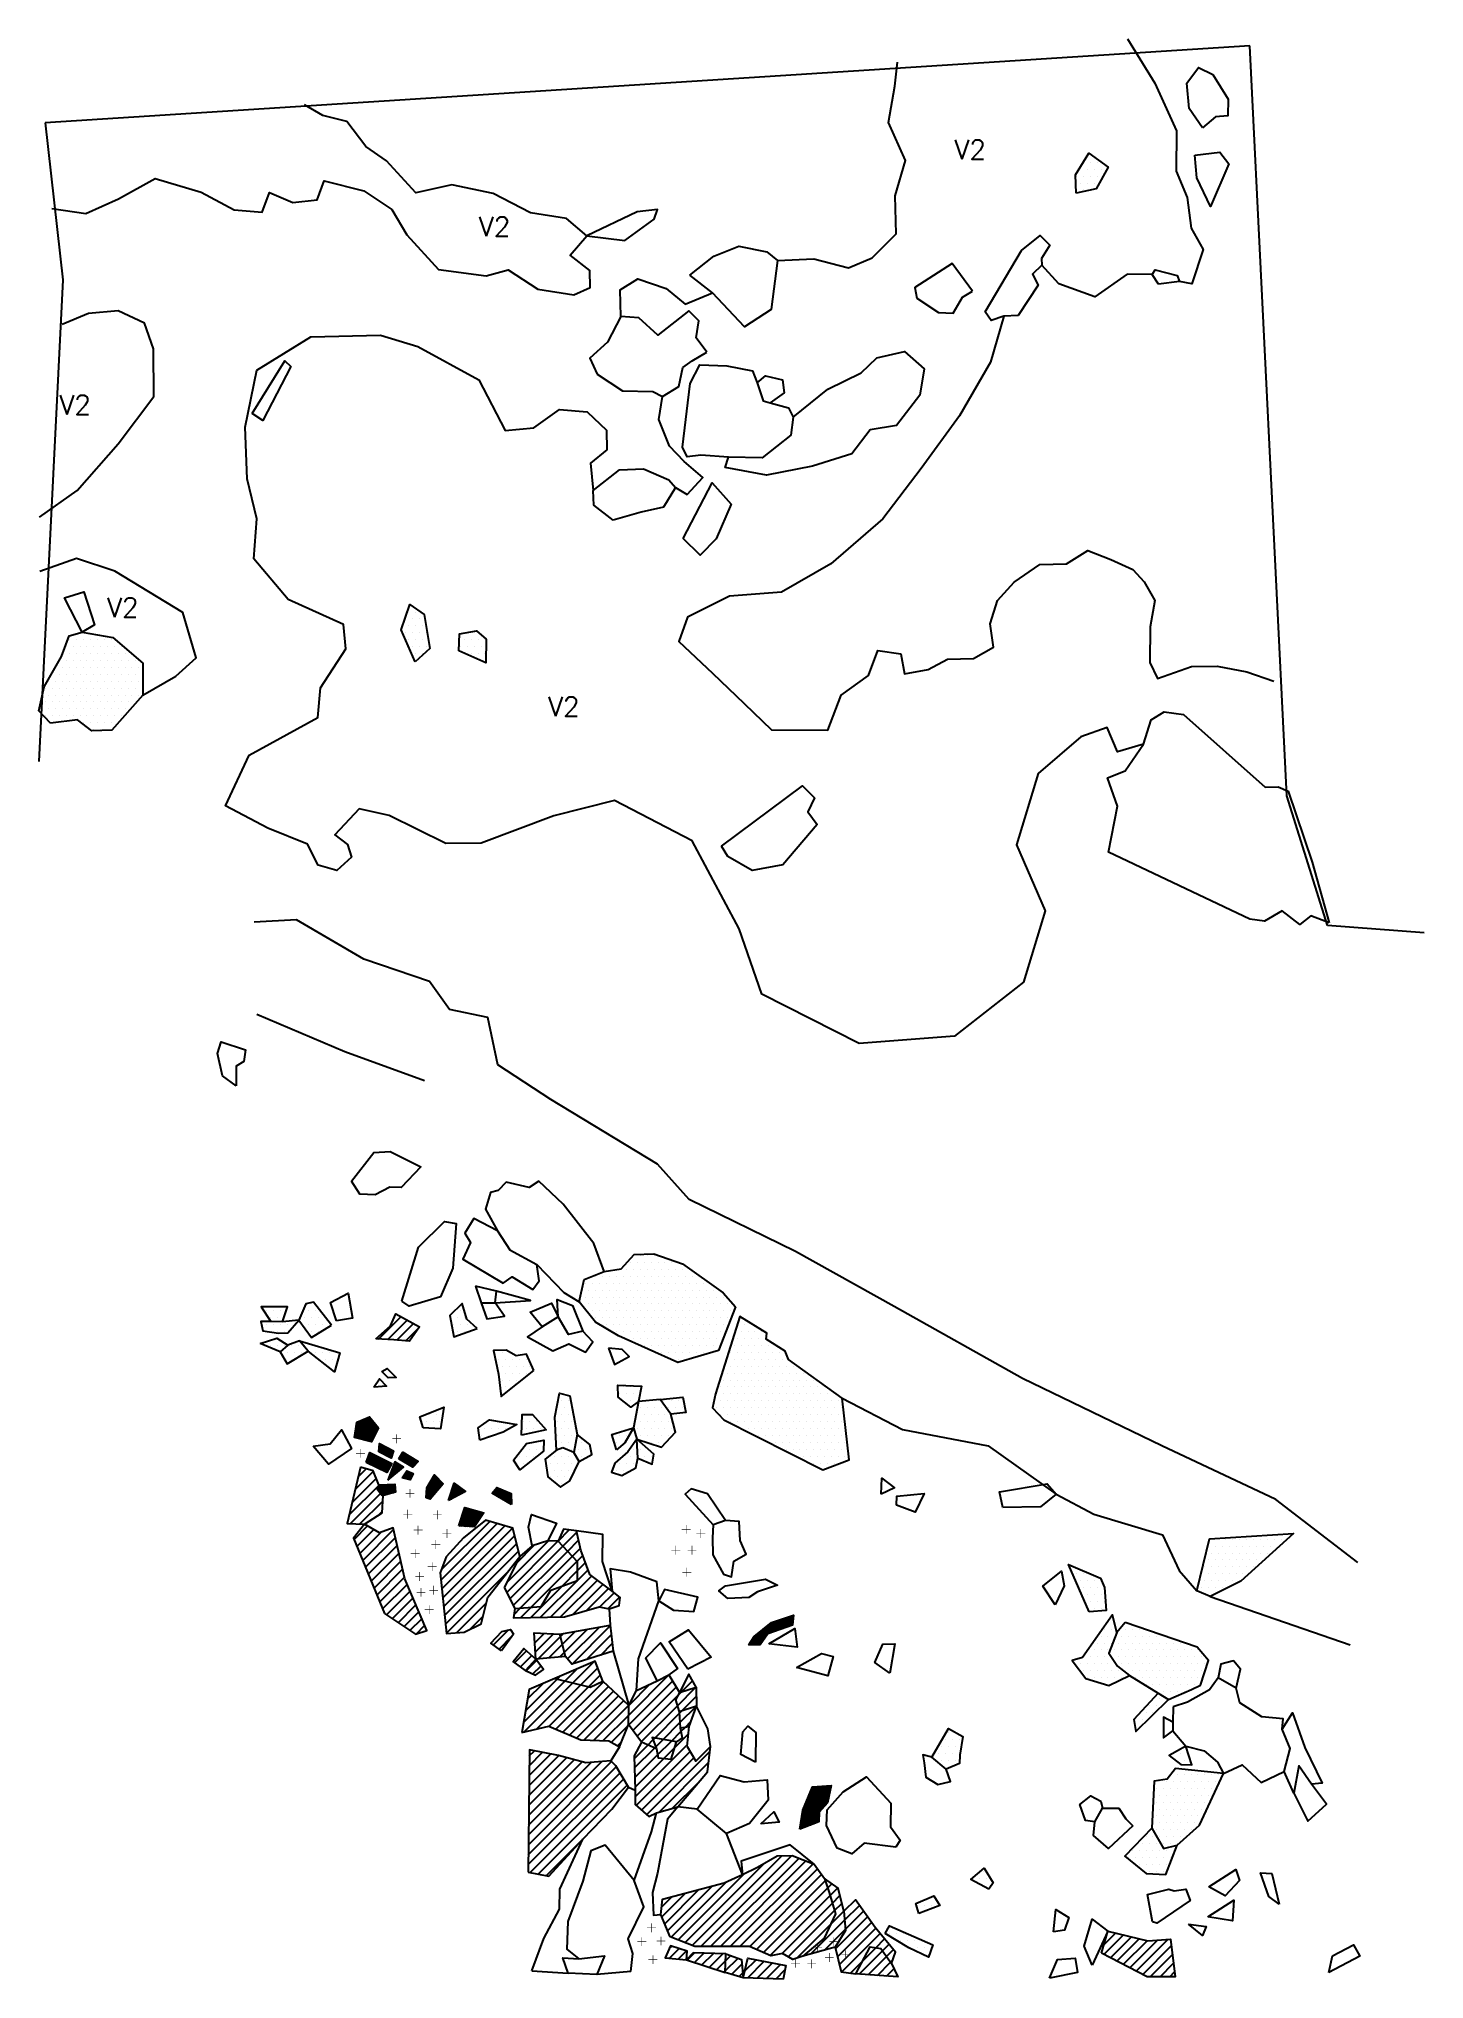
# Model space of a CAD drawing. Header units: metres. Extents: x -4.39 to -1.89, y -15.61 to -12.1.
import ezdxf

# ---------------------------------------------------------------- set-up
doc = ezdxf.new("R2010")
doc.units = ezdxf.units.M
doc.header["$LTSCALE"] = 25
doc.header["$MEASUREMENT"] = 0
doc.linetypes.add('STRICHPUNKTX2', pattern=[2, 1, -0.5, 0, -0.5])
doc.layers.get('0').update_dxf_attribs({"linetype": 'CONTINUOUS'})
for name, color, linetype in [('BEFUND', 1, 'CONTINUOUS'), ('BEFUNDSCHRAFF', 1, 'CONTINUOUS'), ('FEUER', 1, 'CONTINUOUS'), ('GRABUNGSGRENZE', 3, 'STRICHPUNKTX2'), ('KNOCHEN', 2, 'CONTINUOUS'), ('KNOCHENSCHRAFF', 2, 'CONTINUOUS'), ('STEINE', 4, 'CONTINUOUS'), ('STEINESCHRAFF', 4, 'CONTINUOUS')]:
    doc.layers.add(name, color=color, linetype=linetype)
doc.styles.get("Standard").update_dxf_attribs({"font": 'txt.shx'})

msp = doc.modelspace()

# ---------------------------------------------------------------- texts
at = {"layer": 'BEFUNDSCHRAFF'}
for p in [(-2.7336, -12.3197), (-3.5924, -12.4587), (-4.3498, -12.7807), (-4.2639, -13.1466), (-3.4675, -13.3259)]:
    msp.add_text('V2', height=0.035, dxfattribs=at).set_placement(p)

# ---------------------------------------------------------------- blocks, each defined once
blk = doc.blocks.new('*X1')
at = {"color": 0}
for p, q in [((-381.69, -1462.85), (-378.53, -1459.7)), ((-381.63, -1462.44), (-378.69, -1459.5)), ((-381.57, -1462.03), (-378.85, -1459.31)), ((-381.51, -1461.61), (-379.06, -1459.16)), ((-381.45, -1461.2), (-379.67, -1459.42)), ((-381.41, -1462.93), (-378.37, -1459.89)), ((-381.38, -1460.78), (-380.28, -1459.68)), ((-381.32, -1460.37), (-380.89, -1459.93)), ((-381.13, -1463), (-378.21, -1460.08)), ((-380.85, -1463.08), (-378.05, -1460.28)), ((-380.57, -1463.15), (-377.89, -1460.47)), ((-380.29, -1463.23), (-377.73, -1460.67)), ((-380.01, -1463.3), (-377.57, -1460.86)), ((-379.73, -1463.37), (-377.41, -1461.06)), ((-379.45, -1463.45), (-377.6, -1461.59)), ((-379.18, -1463.52), (-377.95, -1462.3)), ((-378.9, -1463.6), (-378.31, -1463.01)), ((-377.28, -1465.17), (-376.46, -1464.35)), ((-377.25, -1465.49), (-376.23, -1464.47)), ((-377.24, -1464.77), (-376.69, -1464.22)), ((-377.2, -1464.38), (-376.92, -1464.1)), ((-377.16, -1463.98), (-377.15, -1463.98)), ((-377.02, -1465.61), (-376, -1464.59)), ((-376.79, -1465.73), (-375.77, -1464.71)), ((-376.55, -1465.85), (-375.54, -1464.84)), ((-376.32, -1465.97), (-375.31, -1464.96)), ((-376.09, -1466.09), (-375.08, -1465.08)), ((-375.86, -1466.22), (-374.85, -1465.21)), ((-379.52, -1467.4), (-378.12, -1466)), ((-379.38, -1466.91), (-378.35, -1465.88)), ((-379.28, -1467.52), (-377.88, -1466.12)), ((-379.17, -1466.35), (-378.58, -1465.76)), ((-379.05, -1467.64), (-377.65, -1466.24)), ((-378.96, -1465.78), (-378.82, -1465.64)), ((-378.81, -1467.76), (-377.41, -1466.36)), ((-378.57, -1467.87), (-377.18, -1466.48)), ((-378.34, -1467.99), (-376.94, -1466.59)), ((-378.1, -1468.11), (-376.71, -1466.71)), ((-377.86, -1468.22), (-376.47, -1466.83)), ((-377.63, -1468.34), (-376.24, -1466.95)), ((-377.39, -1468.46), (-376, -1467.07)), ((-377.15, -1468.57), (-375.77, -1467.19)), ((-376.92, -1468.69), (-375.54, -1467.31)), ((-376.68, -1468.81), (-375.3, -1467.43)), ((-376.44, -1468.92), (-375.07, -1467.55)), ((-376.21, -1469.04), (-375.21, -1468.05)), ((-375.63, -1466.34), (-374.7, -1465.41)), ((-375.49, -1470.1), (-373.34, -1467.95)), ((-375.44, -1470.4), (-373.12, -1468.08)), ((-375.39, -1466.46), (-374.86, -1465.92)), ((-375.27, -1469.52), (-373.56, -1467.81)), ((-375.16, -1466.58), (-375.01, -1466.43)), ((-375.05, -1468.94), (-373.78, -1467.68)), ((-374.83, -1468.37), (-374, -1467.54)), ((-374.61, -1467.79), (-374.22, -1467.41)), ((-373.6, -1466.79), (-372.55, -1465.74)), ((-373.48, -1468.79), (-372.91, -1468.21)), ((-373.38, -1466.92), (-372.33, -1465.87)), ((-373.37, -1466.2), (-372.77, -1465.61)), ((-373.15, -1467.05), (-372.11, -1466.01)), ((-372.93, -1467.18), (-371.9, -1466.14)), ((-372.71, -1467.31), (-371.68, -1466.28)), ((-372.48, -1467.44), (-371.46, -1466.41)), ((-372.26, -1467.57), (-371.24, -1466.55)), ((-372.03, -1467.7), (-371.02, -1466.68)), ((-371.81, -1467.83), (-370.8, -1466.81)), ((-371.59, -1467.96), (-370.58, -1466.95)), ((-371.36, -1468.09), (-370.36, -1467.08)), ((-377.61, -1472.21), (-376.8, -1471.4)), ((-377.45, -1472.41), (-376.43, -1471.39)), ((-377.3, -1472.6), (-376.06, -1471.37)), ((-377.14, -1472.8), (-375.7, -1471.36)), ((-376.98, -1473), (-375.33, -1471.35)), ((-376.82, -1473.19), (-374.96, -1471.33)), ((-376.67, -1473.39), (-374.6, -1471.32)), ((-376.19, -1473.27), (-374.4, -1471.48)), ((-375.97, -1469.16), (-375.62, -1468.8)), ((-375.7, -1473.13), (-374.38, -1471.81)), ((-375.21, -1472.99), (-374.36, -1472.14)), ((-373.04, -1470.11), (-371.93, -1469)), ((-372.82, -1470.25), (-371.69, -1469.12)), ((-372.53, -1470.31), (-371.44, -1469.23)), ((-372.37, -1469.09), (-372.17, -1468.89)), ((-372.24, -1470.38), (-371.2, -1469.34)), ((-371.95, -1470.44), (-371.32, -1469.81)), ((-368.75, -1473.6), (-366.01, -1470.86)), ((-368.72, -1473.22), (-366.19, -1470.69)), ((-368.68, -1472.83), (-366.36, -1470.51)), ((-368.65, -1472.44), (-366.54, -1470.33)), ((-368.61, -1472.06), (-366.72, -1470.16)), ((-368.61, -1473.82), (-365.83, -1471.04)), ((-368.34, -1473.9), (-365.66, -1471.22)), ((-368.2, -1471.29), (-366.89, -1469.98)), ((-367.69, -1470.43), (-367.07, -1469.8)), ((-364.69, -1474.14), (-362.53, -1471.98)), ((-364.51, -1473.61), (-362.73, -1471.82)), ((-364.33, -1473.07), (-362.93, -1471.67)), ((-364.18, -1473.99), (-362.32, -1472.13)), ((-364.15, -1472.54), (-363.13, -1471.52)), ((-363.97, -1472), (-363.33, -1471.37)), ((-363.78, -1471.47), (-363.54, -1471.22)), ((-356.81, -1472.98), (-355.8, -1471.97)), ((-356.59, -1473.11), (-355.55, -1472.07)), ((-356.36, -1473.24), (-355.31, -1472.18)), ((-374.72, -1472.85), (-374.33, -1472.47)), ((-368.08, -1473.99), (-367.45, -1473.37)), ((-363.44, -1473.6), (-362.12, -1472.28)), ((-362.7, -1473.21), (-361.92, -1472.43)), ((-362.27, -1477.03), (-360.98, -1475.73)), ((-362.11, -1476.51), (-361.25, -1475.65)), ((-361.96, -1472.82), (-361.72, -1472.58)), ((-361.94, -1475.99), (-361.53, -1475.57)), ((-356.14, -1473.37), (-355.06, -1472.29)), ((-355.92, -1473.5), (-354.81, -1472.39)), ((-355.69, -1473.63), (-354.56, -1472.5)), ((-355.47, -1473.76), (-354.32, -1472.61)), ((-355.24, -1473.89), (-354.07, -1472.71)), ((-355.02, -1474.02), (-353.82, -1472.82)), ((-354.8, -1474.15), (-353.58, -1472.93)), ((-354.57, -1474.28), (-353.38, -1473.08)), ((-354.35, -1474.41), (-353.37, -1473.42)), ((-354.13, -1474.54), (-353.36, -1473.77)), ((-353.9, -1474.67), (-353.35, -1474.11)), ((-353.68, -1474.8), (-353.34, -1474.46)), ((-353.46, -1474.93), (-353.33, -1474.8)), ((-362.77, -1478.58), (-360.15, -1475.96)), ((-362.7, -1478.87), (-359.87, -1476.04)), ((-362.6, -1478.06), (-360.42, -1475.88)), ((-362.44, -1477.54), (-360.7, -1475.81)), ((-362.37, -1478.89), (-359.6, -1476.12)), ((-362.03, -1478.91), (-359.32, -1476.19)), ((-361.7, -1478.93), (-359.04, -1476.27)), ((-361.36, -1478.95), (-358.77, -1476.35)), ((-361.03, -1478.96), (-358.49, -1476.43)), ((-360.69, -1478.98), (-358.59, -1476.88)), ((-360.36, -1479), (-359.28, -1477.92)), ((-360.02, -1479.02), (-359.97, -1478.97)), ((-310.25, -1500.31), (-306.15, -1496.21)), ((-309.9, -1500.31), (-305.62, -1496.04)), ((-309.54, -1500.31), (-305.09, -1495.86)), ((-309.19, -1500.31), (-304.56, -1495.69)), ((-306.74, -1498.22), (-304.03, -1495.51)), ((-306.2, -1498.02), (-303.5, -1495.33)), ((-305.65, -1497.83), (-302.98, -1495.16)), ((-305.1, -1497.64), (-302.45, -1494.98)), ((-304.55, -1497.44), (-302.45, -1495.33)), ((-304, -1497.25), (-302.49, -1495.73)), ((-303.45, -1497.05), (-302.54, -1496.13)), ((-302.91, -1496.86), (-302.58, -1496.53)), ((-310.18, -1499.89), (-307.49, -1497.2)), ((-309.51, -1498.86), (-309.44, -1498.79)), ((-308.84, -1500.31), (-307.48, -1498.95)), ((-308.48, -1500.31), (-308.28, -1500.11)), ((-301.22, -1533.36), (-296.14, -1528.27)), ((-301.15, -1532.93), (-296.04, -1527.82)), ((-301.08, -1532.51), (-295.95, -1527.38)), ((-301.02, -1532.09), (-295.86, -1526.93)), ((-300.95, -1531.67), (-295.76, -1526.48)), ((-300.88, -1531.24), (-295.67, -1526.03)), ((-300.81, -1530.82), (-295.74, -1525.75)), ((-300.74, -1530.4), (-296.12, -1525.78)), ((-300.59, -1529.89), (-296.51, -1525.81)), ((-300.34, -1529.29), (-296.89, -1525.84)), ((-300.09, -1528.68), (-297.27, -1525.87)), ((-299.83, -1528.08), (-297.65, -1525.9)), ((-299.58, -1527.47), (-298.03, -1525.93)), ((-299.33, -1526.87), (-298.42, -1525.95)), ((-299.08, -1526.26), (-298.8, -1525.98)), ((-301.07, -1533.56), (-296.23, -1528.72)), ((-300.49, -1533.34), (-297.8, -1530.64)), ((-299.92, -1533.11), (-297.81, -1531.01)), ((-299.34, -1532.89), (-297.83, -1531.37)), ((-298.76, -1532.67), (-297.84, -1531.74)), ((-298.19, -1532.44), (-297.85, -1532.1))]:
    blk.add_line(p, q, dxfattribs=at)
blk = doc.blocks.new('*X2')
at = {"color": 0}
for p, q in [((-377.37, -1445.1), (-373.32, -1441.05)), ((-375.68, -1445.18), (-372.18, -1441.67)), ((-374.02, -1445.28), (-371.03, -1442.3)), ((-372.39, -1445.43), (-370.18, -1443.21)), ((-380.97, -1469.92), (-379.6, -1468.54)), ((-382.62, -1476.87), (-377.26, -1471.51)), ((-382.07, -1474.55), (-377.78, -1470.26)), ((-381.52, -1472.23), (-378.3, -1469.01)), ((-382.4, -1478.42), (-376.98, -1473)), ((-380.72, -1478.5), (-376.57, -1474.36)), ((-381.75, -1481.3), (-379.31, -1478.86)), ((-377.28, -1476.83), (-376.7, -1476.25)), ((-366.09, -1488.62), (-355.9, -1478.43)), ((-366.04, -1486.8), (-357.26, -1478.03)), ((-365.92, -1490.22), (-354.54, -1478.84)), ((-365.75, -1491.82), (-353.18, -1479.25)), ((-381.24, -1482.56), (-378.18, -1479.5)), ((-380.73, -1483.81), (-376.89, -1479.97)), ((-380.21, -1485.07), (-374.62, -1479.47)), ((-379.7, -1486.32), (-374.29, -1480.92)), ((-379.19, -1487.58), (-373.97, -1482.36)), ((-365.58, -1493.42), (-352.75, -1480.59)), ((-365.41, -1495.02), (-352.4, -1482)), ((-354.25, -1489.15), (-346.63, -1481.54)), ((-354.2, -1490.88), (-344.96, -1481.63)), ((-353.61, -1492.05), (-344.08, -1482.53)), ((-352.4, -1485.54), (-349.16, -1482.29)), ((-344.91, -1481.58), (-342.91, -1479.58)), ((-344.08, -1482.53), (-341.56, -1480)), ((-343.23, -1483.44), (-341.22, -1481.43)), ((-378.67, -1488.83), (-373.64, -1483.8)), ((-378.16, -1490.08), (-373.32, -1485.24)), ((-365.24, -1496.61), (-352.05, -1483.42)), ((-353.01, -1493.22), (-343.23, -1483.44)), ((-351.69, -1493.67), (-342.37, -1484.35)), ((-349.78, -1493.53), (-341.51, -1485.26)), ((-342.37, -1484.35), (-340.89, -1482.86)), ((-341.51, -1485.26), (-340.45, -1484.19)), ((-341.42, -1486.93), (-339.97, -1485.48)), ((-377.65, -1491.34), (-372.99, -1486.68)), ((-377.13, -1492.59), (-372.67, -1488.13)), ((-376.62, -1493.85), (-372.18, -1489.41)), ((-365.07, -1498.21), (-354, -1487.14)), ((-349.87, -1495.38), (-344.21, -1489.72)), ((-348.07, -1495.35), (-341.44, -1488.72)), ((-346.28, -1495.32), (-338.84, -1487.89)), ((-344.48, -1495.3), (-337.83, -1488.64)), ((-344.21, -1489.72), (-341.42, -1486.93)), ((-342.26, -1494.85), (-336.81, -1489.39)), ((-341.44, -1488.72), (-341.42, -1488.7)), ((-341.42, -1488.7), (-339.5, -1486.78)), ((-375.93, -1494.92), (-371.65, -1490.65)), ((-374.87, -1495.63), (-371.13, -1491.89)), ((-373.8, -1496.34), (-370.6, -1493.13)), ((-363.22, -1498.13), (-357.89, -1492.79)), ((-339.77, -1494.12), (-335.79, -1490.14)), ((-337.37, -1493.48), (-334.79, -1490.91)), ((-335.89, -1493.78), (-333.82, -1491.71)), ((-372.74, -1497.04), (-370.07, -1494.37)), ((-371.68, -1497.75), (-369.54, -1495.61)), ((-360.87, -1497.54), (-358.46, -1495.13)), ((-352.91, -1494.89), (-351.69, -1493.67)), ((-351.66, -1495.41), (-349.78, -1493.53)), ((-370.54, -1498.38), (-369.02, -1496.85)), ((-356.61, -1500.35), (-353.92, -1497.66)), ((-355.59, -1501.1), (-353.28, -1498.79)), ((-349.22, -1498.27), (-349.14, -1498.19)), ((-349.13, -1499.95), (-347.45, -1498.26)), ((-349.04, -1501.63), (-345.76, -1498.34)), ((-348.53, -1502.88), (-344.48, -1498.83)), ((-346.58, -1502.7), (-344.12, -1500.24)), ((-344.48, -1498.83), (-343.92, -1498.27)), ((-344.12, -1500.24), (-341.77, -1497.89)), ((-343.77, -1501.65), (-339.62, -1497.5)), ((-343.22, -1502.87), (-337.46, -1497.12)), ((-342.41, -1503.83), (-335.5, -1496.92)), ((-339.81, -1503), (-335.31, -1498.5)), ((-337.22, -1502.18), (-335.13, -1500.08)), ((-352.74, -1503.55), (-350.62, -1501.43)), ((-351.71, -1504.3), (-349.69, -1502.27)), ((-350.67, -1505.02), (-348.8, -1503.15)), ((-344.63, -1502.52), (-343.77, -1501.65)), ((-342.26, -1507.22), (-338.41, -1503.37)), ((-351.17, -1514.36), (-343.69, -1506.88)), ((-351.13, -1516.08), (-342.26, -1507.22)), ((-350.81, -1512.23), (-345.11, -1506.54)), ((-349.47, -1505.59), (-348.04, -1504.16)), ((-345.33, -1515.59), (-336.74, -1507.01)), ((-345.11, -1506.54), (-344.64, -1506.06)), ((-343.69, -1506.88), (-341.53, -1504.72)), ((-340.84, -1507.57), (-337.77, -1504.49)), ((-339.42, -1507.91), (-337.28, -1505.78)), ((-332.17, -1513.04), (-324.91, -1505.78)), ((-332.16, -1514.79), (-324.25, -1506.88)), ((-322.69, -1508.86), (-320.65, -1506.82)), ((-321.39, -1505.79), (-321.29, -1505.69)), ((-350.45, -1510.1), (-347.69, -1507.35)), ((-348.84, -1515.56), (-340.84, -1507.57)), ((-346.57, -1515.06), (-339.42, -1507.91)), ((-344.09, -1516.12), (-335.83, -1507.86)), ((-342.85, -1516.64), (-334.91, -1508.71)), ((-341.61, -1517.17), (-333.99, -1509.56)), ((-340.19, -1517.52), (-333.07, -1510.41)), ((-332.04, -1511.14), (-328.35, -1507.45)), ((-331.41, -1515.82), (-323.58, -1507.99)), ((-330.67, -1516.84), (-323.25, -1509.42)), ((-323.39, -1511.33), (-320.08, -1508.02)), ((-323.25, -1509.42), (-322.69, -1508.86)), ((-322.55, -1512.26), (-319.97, -1509.67)), ((-320.08, -1508.02), (-320.01, -1507.95)), ((-338.47, -1517.57), (-332.16, -1511.26)), ((-336.76, -1517.63), (-332.17, -1513.04)), ((-329.92, -1517.86), (-323.39, -1511.33)), ((-327.48, -1517.19), (-323.03, -1512.74)), ((-323.03, -1512.74), (-322.55, -1512.26)), ((-322.92, -1514.39), (-319.95, -1511.43)), ((-321.94, -1515.18), (-320.95, -1514.2)), ((-335.29, -1517.92), (-332.32, -1514.96)), ((-328.73, -1518.44), (-327.8, -1517.5)), ((-327.8, -1517.5), (-327.48, -1517.19)), ((-327.32, -1518.79), (-325.97, -1517.45)), ((-326.98, -1520.23), (-324.46, -1517.71)), ((-325.97, -1517.45), (-322.92, -1514.39)), ((-324.46, -1517.71), (-322.73, -1515.97)), ((-323.81, -1518.82), (-321.4, -1516.42)), ((-322.73, -1515.97), (-321.94, -1515.18)), ((-350.21, -1529.31), (-341.97, -1521.07)), ((-350.19, -1527.53), (-343.37, -1520.7)), ((-350.17, -1525.74), (-344.76, -1520.33)), ((-350.16, -1523.95), (-346.23, -1520.03)), ((-350.14, -1522.17), (-347.71, -1519.74)), ((-350.12, -1520.38), (-349.19, -1519.45)), ((-334.17, -1518.57), (-333.45, -1517.85)), ((-331.15, -1520.86), (-328.73, -1518.44)), ((-331.11, -1522.58), (-327.52, -1518.99)), ((-331.07, -1524.31), (-326.98, -1520.23)), ((-331.03, -1526.04), (-325.85, -1520.86)), ((-331.01, -1527.79), (-321.6, -1518.38)), ((-330.81, -1529.35), (-321.08, -1519.62)), ((-329.86, -1530.17), (-320.42, -1520.73)), ((-328.9, -1530.99), (-317.51, -1519.6)), ((-327.52, -1518.99), (-327.32, -1518.79)), ((-325.85, -1520.86), (-323.81, -1518.82)), ((-350.32, -1540.03), (-333.73, -1523.44)), ((-350.3, -1538.24), (-334.39, -1522.33)), ((-350.28, -1536.46), (-335.25, -1521.42)), ((-350.27, -1534.67), (-337, -1521.4)), ((-350.25, -1532.88), (-338.91, -1521.55)), ((-350.23, -1531.1), (-340.58, -1521.45)), ((-349.98, -1541.45), (-333.08, -1524.55)), ((-326.68, -1530.53), (-317.76, -1521.61)), ((-348.49, -1541.74), (-332.42, -1525.66)), ((-324.24, -1529.86), (-319.58, -1525.2)), ((-347.01, -1542.02), (-340.73, -1535.74)), ((-320.72, -1554.62), (-304.54, -1538.44)), ((-319.14, -1554.81), (-302.7, -1538.37)), ((-323.26, -1553.63), (-311.31, -1541.68)), ((-321.99, -1554.12), (-307.65, -1539.78)), ((-317.38, -1554.81), (-301.42, -1538.86)), ((-315.61, -1554.81), (-300.16, -1539.36)), ((-313.84, -1554.82), (-298.89, -1539.87)), ((-312.08, -1554.82), (-298.07, -1540.81)), ((-310.32, -1554.83), (-297.34, -1541.85)), ((-326.23, -1547.75), (-324.3, -1545.82)), ((-326.17, -1549.47), (-321.9, -1545.19)), ((-325.65, -1550.71), (-319.49, -1544.56)), ((-325.13, -1551.96), (-317.09, -1543.92)), ((-324.53, -1553.13), (-314.6, -1543.2)), ((-309.09, -1555.37), (-296.7, -1542.98)), ((-307.86, -1555.9), (-296.25, -1544.3)), ((-306.63, -1556.44), (-295.82, -1545.63)), ((-296.7, -1542.98), (-296.51, -1542.79)), ((-296.25, -1544.3), (-295.47, -1543.51)), ((-295.82, -1545.63), (-294.42, -1544.24)), ((-295.4, -1546.98), (-294.03, -1545.61)), ((-304.55, -1556.13), (-295.4, -1546.98)), ((-303.35, -1556.69), (-294.99, -1548.34)), ((-295.67, -1550.78), (-293.34, -1548.45)), ((-294.99, -1548.34), (-293.68, -1547.03)), ((-293.19, -1550.08), (-290.52, -1547.4)), ((-293.05, -1551.7), (-289.78, -1548.43)), ((-301.82, -1556.93), (-295.67, -1550.78)), ((-299.27, -1556.15), (-293.19, -1550.08)), ((-296.81, -1555.46), (-293.05, -1551.7)), ((-294.84, -1555.26), (-289.05, -1549.46)), ((-294.49, -1556.67), (-288.31, -1550.5)), ((-294.13, -1558.09), (-287.56, -1551.52)), ((-293.71, -1559.43), (-286.76, -1552.48)), ((-246.35, -1556.27), (-242.81, -1552.73)), ((-246.34, -1554.49), (-244.23, -1552.38)), ((-245.66, -1552.04), (-245.65, -1552.03)), ((-324.84, -1555.21), (-324.41, -1554.77)), ((-324.83, -1556.96), (-323.07, -1555.2)), ((-323.21, -1557.11), (-321.73, -1555.64)), ((-321.62, -1557.29), (-320.32, -1555.99)), ((-320.29, -1557.72), (-318.6, -1556.03)), ((-318.96, -1558.16), (-316.87, -1556.08)), ((-317.63, -1558.6), (-315.15, -1556.13)), ((-290.56, -1559.82), (-286.34, -1555.6)), ((-289.91, -1557.4), (-287.56, -1555.05)), ((-287.56, -1555.05), (-285.96, -1553.45)), ((-286.34, -1555.6), (-285.16, -1554.42)), ((-285.61, -1556.64), (-284.36, -1555.39)), ((-245.19, -1556.87), (-241.4, -1553.08)), ((-244.02, -1557.47), (-239.98, -1553.43)), ((-242.86, -1558.08), (-238.56, -1553.78)), ((-241.69, -1558.68), (-236.7, -1553.69)), ((-240.53, -1559.28), (-234.79, -1553.55)), ((-239.36, -1559.88), (-234.19, -1554.72)), ((-238, -1560.29), (-233.99, -1556.28)), ((-316.3, -1559.04), (-314.68, -1557.42)), ((-314.97, -1559.48), (-314.73, -1559.24)), ((-314.73, -1559.24), (-312.43, -1556.94)), ((-314.68, -1557.42), (-313.73, -1556.47)), ((-313.6, -1559.88), (-311.76, -1558.03)), ((-312.23, -1560.27), (-311.61, -1559.65)), ((-311.24, -1559.29), (-309.16, -1557.21)), ((-310.69, -1560.5), (-307.69, -1557.5)), ((-310.67, -1556.95), (-310.64, -1556.91)), ((-308.99, -1560.56), (-306.22, -1557.8)), ((-307.28, -1560.63), (-304.75, -1558.1)), ((-305.57, -1560.69), (-303.95, -1559.06)), ((-292.15, -1559.64), (-289.91, -1557.4)), ((-288.91, -1559.93), (-285.61, -1556.64)), ((-287.25, -1560.04), (-284.89, -1557.68)), ((-285.6, -1560.16), (-284.28, -1558.84)), ((-284.89, -1557.68), (-284.51, -1557.3)), ((-236.23, -1560.29), (-233.8, -1557.85)), ((-234.46, -1560.29), (-233.6, -1559.42)), ((-283.94, -1560.27), (-283.7, -1560.02))]:
    blk.add_line(p, q, dxfattribs=at)
blk = doc.blocks.new('LB')
at = {"layer": 'FEUER', "const_width": 0.1}
for points in [[(0, 0), (0, -1.6)], [(-0.8, -0.8), (0.8, -0.8)]]:
    blk.add_lwpolyline(points, dxfattribs=at)
blk = doc.blocks.new('*X4')
at = {"color": 0}
for p, q in [((-331.25, -1430), (-331.25, -1430)), ((-330, -1430), (-330, -1430)), ((-328.75, -1430), (-328.75, -1430)), ((-327.5, -1430), (-327.5, -1430)), ((-333.75, -1432.5), (-333.75, -1432.5)), ((-332.5, -1432.5), (-332.5, -1432.5)), ((-331.875, -1431.25), (-331.875, -1431.25)), ((-331.25, -1432.5), (-331.25, -1432.5)), ((-330.625, -1431.25), (-330.625, -1431.25)), ((-330, -1432.5), (-330, -1432.5)), ((-329.375, -1431.25), (-329.375, -1431.25)), ((-328.75, -1432.5), (-328.75, -1432.5)), ((-328.125, -1431.25), (-328.125, -1431.25)), ((-327.5, -1432.5), (-327.5, -1432.5)), ((-326.875, -1431.25), (-326.875, -1431.25)), ((-326.25, -1432.5), (-326.25, -1432.5)), ((-325.625, -1431.25), (-325.625, -1431.25)), ((-325, -1432.5), (-325, -1432.5)), ((-324.375, -1431.25), (-324.375, -1431.25)), ((-323.75, -1432.5), (-323.75, -1432.5)), ((-322.5, -1432.5), (-322.5, -1432.5)), ((-321.25, -1432.5), (-321.25, -1432.5)), ((-340.625, -1436.25), (-340.625, -1436.25)), ((-340, -1435), (-340, -1435)), ((-339.375, -1436.25), (-339.375, -1436.25)), ((-338.75, -1435), (-338.75, -1435)), ((-338.125, -1433.75), (-338.125, -1433.75)), ((-338.125, -1436.25), (-338.125, -1436.25)), ((-337.5, -1435), (-337.5, -1435)), ((-336.875, -1433.75), (-336.875, -1433.75)), ((-336.875, -1436.25), (-336.875, -1436.25)), ((-336.25, -1435), (-336.25, -1435)), ((-335.625, -1433.75), (-335.625, -1433.75)), ((-335.625, -1436.25), (-335.625, -1436.25)), ((-335, -1435), (-335, -1435)), ((-334.375, -1433.75), (-334.375, -1433.75)), ((-334.375, -1436.25), (-334.375, -1436.25)), ((-333.75, -1435), (-333.75, -1435)), ((-333.125, -1433.75), (-333.125, -1433.75)), ((-333.125, -1436.25), (-333.125, -1436.25)), ((-332.5, -1435), (-332.5, -1435)), ((-331.875, -1433.75), (-331.875, -1433.75)), ((-331.875, -1436.25), (-331.875, -1436.25)), ((-331.25, -1435), (-331.25, -1435)), ((-330.625, -1433.75), (-330.625, -1433.75)), ((-330.625, -1436.25), (-330.625, -1436.25)), ((-330, -1435), (-330, -1435)), ((-329.375, -1433.75), (-329.375, -1433.75)), ((-329.375, -1436.25), (-329.375, -1436.25)), ((-328.75, -1435), (-328.75, -1435)), ((-328.125, -1433.75), (-328.125, -1433.75)), ((-328.125, -1436.25), (-328.125, -1436.25)), ((-327.5, -1435), (-327.5, -1435)), ((-326.875, -1433.75), (-326.875, -1433.75)), ((-326.875, -1436.25), (-326.875, -1436.25)), ((-326.25, -1435), (-326.25, -1435)), ((-325.625, -1433.75), (-325.625, -1433.75)), ((-325.625, -1436.25), (-325.625, -1436.25)), ((-325, -1435), (-325, -1435)), ((-324.375, -1433.75), (-324.375, -1433.75)), ((-324.375, -1436.25), (-324.375, -1436.25)), ((-323.75, -1435), (-323.75, -1435)), ((-323.125, -1433.75), (-323.125, -1433.75)), ((-323.125, -1436.25), (-323.125, -1436.25)), ((-322.5, -1435), (-322.5, -1435)), ((-321.875, -1433.75), (-321.875, -1433.75)), ((-321.875, -1436.25), (-321.875, -1436.25)), ((-321.25, -1435), (-321.25, -1435)), ((-320.625, -1433.75), (-320.625, -1433.75)), ((-320.625, -1436.25), (-320.625, -1436.25)), ((-320, -1435), (-320, -1435)), ((-319.375, -1433.75), (-319.375, -1433.75)), ((-319.375, -1436.25), (-319.375, -1436.25)), ((-318.75, -1435), (-318.75, -1435)), ((-318.125, -1436.25), (-318.125, -1436.25)), ((-316.875, -1436.25), (-316.875, -1436.25)), ((-362.5, -1440), (-362.5, -1440)), ((-340.625, -1438.75), (-340.625, -1438.75)), ((-340, -1437.5), (-340, -1437.5)), ((-339.375, -1438.75), (-339.375, -1438.75)), ((-338.75, -1437.5), (-338.75, -1437.5)), ((-338.75, -1440), (-338.75, -1440)), ((-338.125, -1438.75), (-338.125, -1438.75)), ((-337.5, -1437.5), (-337.5, -1437.5)), ((-337.5, -1440), (-337.5, -1440)), ((-336.875, -1438.75), (-336.875, -1438.75)), ((-336.25, -1437.5), (-336.25, -1437.5)), ((-336.25, -1440), (-336.25, -1440)), ((-335.625, -1438.75), (-335.625, -1438.75)), ((-335, -1437.5), (-335, -1437.5)), ((-335, -1440), (-335, -1440)), ((-334.375, -1438.75), (-334.375, -1438.75)), ((-333.75, -1437.5), (-333.75, -1437.5)), ((-333.75, -1440), (-333.75, -1440)), ((-333.125, -1438.75), (-333.125, -1438.75)), ((-332.5, -1437.5), (-332.5, -1437.5)), ((-332.5, -1440), (-332.5, -1440)), ((-331.875, -1438.75), (-331.875, -1438.75)), ((-331.25, -1437.5), (-331.25, -1437.5)), ((-331.25, -1440), (-331.25, -1440)), ((-330.625, -1438.75), (-330.625, -1438.75)), ((-330, -1437.5), (-330, -1437.5)), ((-330, -1440), (-330, -1440)), ((-329.375, -1438.75), (-329.375, -1438.75)), ((-328.75, -1437.5), (-328.75, -1437.5)), ((-328.75, -1440), (-328.75, -1440)), ((-328.125, -1438.75), (-328.125, -1438.75)), ((-327.5, -1437.5), (-327.5, -1437.5)), ((-327.5, -1440), (-327.5, -1440)), ((-326.875, -1438.75), (-326.875, -1438.75)), ((-326.25, -1437.5), (-326.25, -1437.5)), ((-326.25, -1440), (-326.25, -1440)), ((-325.625, -1438.75), (-325.625, -1438.75)), ((-325, -1437.5), (-325, -1437.5)), ((-325, -1440), (-325, -1440)), ((-324.375, -1438.75), (-324.375, -1438.75)), ((-323.75, -1437.5), (-323.75, -1437.5)), ((-323.75, -1440), (-323.75, -1440)), ((-323.125, -1438.75), (-323.125, -1438.75)), ((-322.5, -1437.5), (-322.5, -1437.5)), ((-322.5, -1440), (-322.5, -1440)), ((-321.875, -1438.75), (-321.875, -1438.75)), ((-321.25, -1437.5), (-321.25, -1437.5)), ((-321.25, -1440), (-321.25, -1440)), ((-320.625, -1438.75), (-320.625, -1438.75)), ((-320, -1437.5), (-320, -1437.5)), ((-320, -1440), (-320, -1440)), ((-319.375, -1438.75), (-319.375, -1438.75)), ((-318.75, -1437.5), (-318.75, -1437.5)), ((-318.75, -1440), (-318.75, -1440)), ((-318.125, -1438.75), (-318.125, -1438.75)), ((-317.5, -1437.5), (-317.5, -1437.5)), ((-317.5, -1440), (-317.5, -1440)), ((-316.875, -1438.75), (-316.875, -1438.75)), ((-316.25, -1437.5), (-316.25, -1437.5)), ((-316.25, -1440), (-316.25, -1440)), ((-315.625, -1438.75), (-315.625, -1438.75)), ((-315, -1437.5), (-315, -1437.5)), ((-315, -1440), (-315, -1440)), ((-314.375, -1438.75), (-314.375, -1438.75)), ((-313.75, -1440), (-313.75, -1440)), ((-363.75, -1442.5), (-363.75, -1442.5)), ((-363.125, -1441.25), (-363.125, -1441.25)), ((-363.125, -1443.75), (-363.125, -1443.75)), ((-362.5, -1442.5), (-362.5, -1442.5)), ((-361.875, -1441.25), (-361.875, -1441.25)), ((-361.875, -1443.75), (-361.875, -1443.75)), ((-361.25, -1442.5), (-361.25, -1442.5)), ((-338.125, -1441.25), (-338.125, -1441.25)), ((-336.875, -1441.25), (-336.875, -1441.25)), ((-336.25, -1442.5), (-336.25, -1442.5)), ((-335.625, -1441.25), (-335.625, -1441.25)), ((-335, -1442.5), (-335, -1442.5)), ((-334.375, -1441.25), (-334.375, -1441.25)), ((-334.375, -1443.75), (-334.375, -1443.75)), ((-333.75, -1442.5), (-333.75, -1442.5)), ((-333.125, -1441.25), (-333.125, -1441.25)), ((-333.125, -1443.75), (-333.125, -1443.75)), ((-332.5, -1442.5), (-332.5, -1442.5)), ((-331.875, -1441.25), (-331.875, -1441.25)), ((-331.875, -1443.75), (-331.875, -1443.75)), ((-331.25, -1442.5), (-331.25, -1442.5)), ((-330.625, -1441.25), (-330.625, -1441.25)), ((-330.625, -1443.75), (-330.625, -1443.75)), ((-330, -1442.5), (-330, -1442.5)), ((-329.375, -1441.25), (-329.375, -1441.25)), ((-329.375, -1443.75), (-329.375, -1443.75)), ((-328.75, -1442.5), (-328.75, -1442.5)), ((-328.125, -1441.25), (-328.125, -1441.25)), ((-328.125, -1443.75), (-328.125, -1443.75)), ((-327.5, -1442.5), (-327.5, -1442.5)), ((-326.875, -1441.25), (-326.875, -1441.25)), ((-326.875, -1443.75), (-326.875, -1443.75)), ((-326.25, -1442.5), (-326.25, -1442.5)), ((-325.625, -1441.25), (-325.625, -1441.25)), ((-325.625, -1443.75), (-325.625, -1443.75)), ((-325, -1442.5), (-325, -1442.5)), ((-324.375, -1441.25), (-324.375, -1441.25)), ((-324.375, -1443.75), (-324.375, -1443.75)), ((-323.75, -1442.5), (-323.75, -1442.5)), ((-323.125, -1441.25), (-323.125, -1441.25)), ((-323.125, -1443.75), (-323.125, -1443.75)), ((-322.5, -1442.5), (-322.5, -1442.5)), ((-321.875, -1441.25), (-321.875, -1441.25)), ((-321.875, -1443.75), (-321.875, -1443.75)), ((-321.25, -1442.5), (-321.25, -1442.5)), ((-320.625, -1441.25), (-320.625, -1441.25)), ((-320.625, -1443.75), (-320.625, -1443.75)), ((-320, -1442.5), (-320, -1442.5)), ((-319.375, -1441.25), (-319.375, -1441.25)), ((-319.375, -1443.75), (-319.375, -1443.75)), ((-318.75, -1442.5), (-318.75, -1442.5)), ((-318.125, -1441.25), (-318.125, -1441.25)), ((-318.125, -1443.75), (-318.125, -1443.75)), ((-317.5, -1442.5), (-317.5, -1442.5)), ((-316.875, -1441.25), (-316.875, -1441.25)), ((-316.875, -1443.75), (-316.875, -1443.75)), ((-316.25, -1442.5), (-316.25, -1442.5)), ((-315.625, -1441.25), (-315.625, -1441.25)), ((-315.625, -1443.75), (-315.625, -1443.75)), ((-315, -1442.5), (-315, -1442.5)), ((-314.375, -1441.25), (-314.375, -1441.25)), ((-312.5, -1442.5), (-312.5, -1442.5)), ((-311.875, -1441.25), (-311.875, -1441.25)), ((-311.875, -1443.75), (-311.875, -1443.75)), ((-311.25, -1442.5), (-311.25, -1442.5)), ((-310.625, -1443.75), (-310.625, -1443.75)), ((-310, -1442.5), (-310, -1442.5)), ((-309.375, -1443.75), (-309.375, -1443.75)), ((-308.125, -1443.75), (-308.125, -1443.75)), ((-356.25, -1447.5), (-356.25, -1447.5)), ((-355, -1447.5), (-355, -1447.5)), ((-353.75, -1447.5), (-353.75, -1447.5)), ((-332.5, -1445), (-332.5, -1445)), ((-331.25, -1445), (-331.25, -1445)), ((-330, -1445), (-330, -1445)), ((-329.375, -1446.25), (-329.375, -1446.25)), ((-328.75, -1445), (-328.75, -1445)), ((-328.125, -1446.25), (-328.125, -1446.25)), ((-327.5, -1445), (-327.5, -1445)), ((-326.875, -1446.25), (-326.875, -1446.25)), ((-326.25, -1445), (-326.25, -1445)), ((-326.25, -1447.5), (-326.25, -1447.5)), ((-325.625, -1446.25), (-325.625, -1446.25)), ((-325, -1445), (-325, -1445)), ((-325, -1447.5), (-325, -1447.5)), ((-324.375, -1446.25), (-324.375, -1446.25)), ((-323.75, -1445), (-323.75, -1445)), ((-323.75, -1447.5), (-323.75, -1447.5)), ((-323.125, -1446.25), (-323.125, -1446.25)), ((-322.5, -1445), (-322.5, -1445)), ((-322.5, -1447.5), (-322.5, -1447.5)), ((-321.875, -1446.25), (-321.875, -1446.25)), ((-321.25, -1445), (-321.25, -1445)), ((-321.25, -1447.5), (-321.25, -1447.5)), ((-320.625, -1446.25), (-320.625, -1446.25)), ((-320, -1445), (-320, -1445)), ((-320, -1447.5), (-320, -1447.5)), ((-319.375, -1446.25), (-319.375, -1446.25)), ((-318.75, -1445), (-318.75, -1445)), ((-318.75, -1447.5), (-318.75, -1447.5)), ((-318.125, -1446.25), (-318.125, -1446.25)), ((-317.5, -1445), (-317.5, -1445)), ((-317.5, -1447.5), (-317.5, -1447.5)), ((-316.875, -1446.25), (-316.875, -1446.25)), ((-316.25, -1445), (-316.25, -1445)), ((-315.625, -1446.25), (-315.625, -1446.25)), ((-313.75, -1447.5), (-313.75, -1447.5)), ((-313.125, -1446.25), (-313.125, -1446.25)), ((-312.5, -1445), (-312.5, -1445)), ((-312.5, -1447.5), (-312.5, -1447.5)), ((-311.875, -1446.25), (-311.875, -1446.25)), ((-311.25, -1445), (-311.25, -1445)), ((-311.25, -1447.5), (-311.25, -1447.5)), ((-310.625, -1446.25), (-310.625, -1446.25)), ((-310, -1445), (-310, -1445)), ((-310, -1447.5), (-310, -1447.5)), ((-309.375, -1446.25), (-309.375, -1446.25)), ((-308.75, -1445), (-308.75, -1445)), ((-308.75, -1447.5), (-308.75, -1447.5)), ((-308.125, -1446.25), (-308.125, -1446.25)), ((-307.5, -1445), (-307.5, -1445)), ((-307.5, -1447.5), (-307.5, -1447.5)), ((-306.875, -1446.25), (-306.875, -1446.25)), ((-306.25, -1447.5), (-306.25, -1447.5)), ((-305.625, -1446.25), (-305.625, -1446.25)), ((-305, -1447.5), (-305, -1447.5)), ((-355.625, -1448.75), (-355.625, -1448.75)), ((-355, -1450), (-355, -1450)), ((-354.375, -1448.75), (-354.375, -1448.75)), ((-353.75, -1450), (-353.75, -1450)), ((-353.125, -1448.75), (-353.125, -1448.75)), ((-352.5, -1450), (-352.5, -1450)), ((-351.875, -1448.75), (-351.875, -1448.75)), ((-351.25, -1450), (-351.25, -1450)), ((-350.625, -1448.75), (-350.625, -1448.75)), ((-350, -1450), (-350, -1450)), ((-324.375, -1448.75), (-324.375, -1448.75)), ((-323.125, -1448.75), (-323.125, -1448.75)), ((-321.875, -1448.75), (-321.875, -1448.75)), ((-314.375, -1448.75), (-314.375, -1448.75)), ((-313.75, -1450), (-313.75, -1450)), ((-313.125, -1448.75), (-313.125, -1448.75)), ((-312.5, -1450), (-312.5, -1450)), ((-311.875, -1448.75), (-311.875, -1448.75)), ((-311.25, -1450), (-311.25, -1450)), ((-310.625, -1448.75), (-310.625, -1448.75)), ((-310, -1450), (-310, -1450)), ((-309.375, -1448.75), (-309.375, -1448.75)), ((-308.75, -1450), (-308.75, -1450)), ((-308.125, -1448.75), (-308.125, -1448.75)), ((-307.5, -1450), (-307.5, -1450)), ((-306.875, -1448.75), (-306.875, -1448.75)), ((-306.25, -1450), (-306.25, -1450)), ((-305.625, -1448.75), (-305.625, -1448.75)), ((-305, -1450), (-305, -1450)), ((-304.375, -1448.75), (-304.375, -1448.75)), ((-303.75, -1450), (-303.75, -1450)), ((-302.5, -1450), (-302.5, -1450)), ((-355.625, -1451.25), (-355.625, -1451.25)), ((-355, -1452.5), (-355, -1452.5)), ((-354.375, -1451.25), (-354.375, -1451.25)), ((-354.375, -1453.75), (-354.375, -1453.75)), ((-353.75, -1452.5), (-353.75, -1452.5)), ((-353.125, -1451.25), (-353.125, -1451.25)), ((-353.125, -1453.75), (-353.125, -1453.75)), ((-352.5, -1452.5), (-352.5, -1452.5)), ((-351.875, -1451.25), (-351.875, -1451.25)), ((-350.625, -1451.25), (-350.625, -1451.25)), ((-333.125, -1453.75), (-333.125, -1453.75)), ((-331.875, -1453.75), (-331.875, -1453.75)), ((-330.625, -1453.75), (-330.625, -1453.75)), ((-315.625, -1453.75), (-315.625, -1453.75)), ((-315, -1452.5), (-315, -1452.5)), ((-314.375, -1451.25), (-314.375, -1451.25)), ((-314.375, -1453.75), (-314.375, -1453.75)), ((-313.75, -1452.5), (-313.75, -1452.5)), ((-313.125, -1451.25), (-313.125, -1451.25)), ((-313.125, -1453.75), (-313.125, -1453.75)), ((-312.5, -1452.5), (-312.5, -1452.5)), ((-311.875, -1451.25), (-311.875, -1451.25)), ((-311.875, -1453.75), (-311.875, -1453.75)), ((-311.25, -1452.5), (-311.25, -1452.5)), ((-310.625, -1451.25), (-310.625, -1451.25)), ((-310.625, -1453.75), (-310.625, -1453.75)), ((-310, -1452.5), (-310, -1452.5)), ((-309.375, -1451.25), (-309.375, -1451.25)), ((-309.375, -1453.75), (-309.375, -1453.75)), ((-308.75, -1452.5), (-308.75, -1452.5)), ((-308.125, -1451.25), (-308.125, -1451.25)), ((-308.125, -1453.75), (-308.125, -1453.75)), ((-307.5, -1452.5), (-307.5, -1452.5)), ((-306.875, -1451.25), (-306.875, -1451.25)), ((-306.875, -1453.75), (-306.875, -1453.75)), ((-306.25, -1452.5), (-306.25, -1452.5)), ((-305.625, -1451.25), (-305.625, -1451.25)), ((-305.625, -1453.75), (-305.625, -1453.75)), ((-305, -1452.5), (-305, -1452.5)), ((-304.375, -1451.25), (-304.375, -1451.25)), ((-304.375, -1453.75), (-304.375, -1453.75)), ((-303.75, -1452.5), (-303.75, -1452.5)), ((-303.125, -1451.25), (-303.125, -1451.25)), ((-303.125, -1453.75), (-303.125, -1453.75)), ((-302.5, -1452.5), (-302.5, -1452.5)), ((-301.875, -1451.25), (-301.875, -1451.25)), ((-301.875, -1453.75), (-301.875, -1453.75)), ((-301.25, -1452.5), (-301.25, -1452.5)), ((-300.625, -1451.25), (-300.625, -1451.25)), ((-300.625, -1453.75), (-300.625, -1453.75)), ((-300, -1452.5), (-300, -1452.5)), ((-299.375, -1453.75), (-299.375, -1453.75)), ((-298.75, -1452.5), (-298.75, -1452.5)), ((-298.125, -1453.75), (-298.125, -1453.75)), ((-296.875, -1453.75), (-296.875, -1453.75)), ((-355, -1455), (-355, -1455)), ((-345, -1457.5), (-345, -1457.5)), ((-344.375, -1456.25), (-344.375, -1456.25)), ((-343.75, -1457.5), (-343.75, -1457.5)), ((-343.125, -1456.25), (-343.125, -1456.25)), ((-342.5, -1457.5), (-342.5, -1457.5)), ((-333.75, -1455), (-333.75, -1455)), ((-333.125, -1456.25), (-333.125, -1456.25)), ((-332.5, -1455), (-332.5, -1455)), ((-331.875, -1456.25), (-331.875, -1456.25)), ((-331.25, -1455), (-331.25, -1455)), ((-330.625, -1456.25), (-330.625, -1456.25)), ((-330, -1457.5), (-330, -1457.5)), ((-328.75, -1457.5), (-328.75, -1457.5)), ((-328.125, -1456.25), (-328.125, -1456.25)), ((-327.5, -1457.5), (-327.5, -1457.5)), ((-326.875, -1456.25), (-326.875, -1456.25)), ((-326.25, -1457.5), (-326.25, -1457.5)), ((-325.625, -1456.25), (-325.625, -1456.25)), ((-325, -1457.5), (-325, -1457.5)), ((-324.375, -1456.25), (-324.375, -1456.25)), ((-323.75, -1457.5), (-323.75, -1457.5)), ((-323.125, -1456.25), (-323.125, -1456.25)), ((-322.5, -1457.5), (-322.5, -1457.5)), ((-316.25, -1455), (-316.25, -1455)), ((-316.25, -1457.5), (-316.25, -1457.5)), ((-315.625, -1456.25), (-315.625, -1456.25)), ((-315, -1455), (-315, -1455)), ((-315, -1457.5), (-315, -1457.5)), ((-314.375, -1456.25), (-314.375, -1456.25)), ((-313.75, -1455), (-313.75, -1455)), ((-313.75, -1457.5), (-313.75, -1457.5)), ((-313.125, -1456.25), (-313.125, -1456.25)), ((-312.5, -1455), (-312.5, -1455)), ((-312.5, -1457.5), (-312.5, -1457.5)), ((-311.875, -1456.25), (-311.875, -1456.25)), ((-311.25, -1455), (-311.25, -1455)), ((-311.25, -1457.5), (-311.25, -1457.5)), ((-310.625, -1456.25), (-310.625, -1456.25)), ((-310, -1455), (-310, -1455)), ((-310, -1457.5), (-310, -1457.5)), ((-309.375, -1456.25), (-309.375, -1456.25)), ((-308.75, -1455), (-308.75, -1455)), ((-308.75, -1457.5), (-308.75, -1457.5)), ((-308.125, -1456.25), (-308.125, -1456.25)), ((-307.5, -1455), (-307.5, -1455)), ((-307.5, -1457.5), (-307.5, -1457.5)), ((-306.875, -1456.25), (-306.875, -1456.25)), ((-306.25, -1455), (-306.25, -1455)), ((-306.25, -1457.5), (-306.25, -1457.5)), ((-305.625, -1456.25), (-305.625, -1456.25)), ((-305, -1455), (-305, -1455)), ((-305, -1457.5), (-305, -1457.5)), ((-304.375, -1456.25), (-304.375, -1456.25)), ((-303.75, -1455), (-303.75, -1455)), ((-303.75, -1457.5), (-303.75, -1457.5)), ((-303.125, -1456.25), (-303.125, -1456.25)), ((-302.5, -1455), (-302.5, -1455)), ((-302.5, -1457.5), (-302.5, -1457.5)), ((-301.875, -1456.25), (-301.875, -1456.25)), ((-301.25, -1455), (-301.25, -1455)), ((-301.25, -1457.5), (-301.25, -1457.5)), ((-300.625, -1456.25), (-300.625, -1456.25)), ((-300, -1455), (-300, -1455)), ((-300, -1457.5), (-300, -1457.5)), ((-299.375, -1456.25), (-299.375, -1456.25)), ((-298.75, -1455), (-298.75, -1455)), ((-298.75, -1457.5), (-298.75, -1457.5)), ((-298.125, -1456.25), (-298.125, -1456.25)), ((-297.5, -1455), (-297.5, -1455)), ((-297.5, -1457.5), (-297.5, -1457.5)), ((-296.875, -1456.25), (-296.875, -1456.25)), ((-296.25, -1455), (-296.25, -1455)), ((-296.25, -1457.5), (-296.25, -1457.5)), ((-295.625, -1456.25), (-295.625, -1456.25)), ((-295, -1455), (-295, -1455)), ((-295, -1457.5), (-295, -1457.5)), ((-294.375, -1456.25), (-294.375, -1456.25)), ((-293.75, -1457.5), (-293.75, -1457.5)), ((-368.75, -1460), (-368.75, -1460)), ((-368.125, -1458.75), (-368.125, -1458.75)), ((-367.5, -1460), (-367.5, -1460)), ((-366.875, -1458.75), (-366.875, -1458.75)), ((-366.875, -1461.25), (-366.875, -1461.25)), ((-366.25, -1460), (-366.25, -1460)), ((-358.125, -1461.25), (-358.125, -1461.25)), ((-357.5, -1460), (-357.5, -1460)), ((-356.875, -1461.25), (-356.875, -1461.25)), ((-356.25, -1460), (-356.25, -1460)), ((-355.625, -1461.25), (-355.625, -1461.25)), ((-354.375, -1461.25), (-354.375, -1461.25)), ((-351.25, -1460), (-351.25, -1460)), ((-350.625, -1458.75), (-350.625, -1458.75)), ((-350.625, -1461.25), (-350.625, -1461.25)), ((-350, -1460), (-350, -1460)), ((-349.375, -1461.25), (-349.375, -1461.25)), ((-348.75, -1460), (-348.75, -1460)), ((-348.125, -1461.25), (-348.125, -1461.25)), ((-345, -1460), (-345, -1460)), ((-344.375, -1458.75), (-344.375, -1458.75)), ((-344.375, -1461.25), (-344.375, -1461.25)), ((-343.75, -1460), (-343.75, -1460)), ((-343.125, -1458.75), (-343.125, -1458.75)), ((-343.125, -1461.25), (-343.125, -1461.25)), ((-342.5, -1460), (-342.5, -1460)), ((-341.875, -1461.25), (-341.875, -1461.25)), ((-330.625, -1458.75), (-330.625, -1458.75)), ((-330.625, -1461.25), (-330.625, -1461.25)), ((-330, -1460), (-330, -1460)), ((-329.375, -1458.75), (-329.375, -1458.75)), ((-329.375, -1461.25), (-329.375, -1461.25)), ((-328.75, -1460), (-328.75, -1460)), ((-328.125, -1458.75), (-328.125, -1458.75)), ((-328.125, -1461.25), (-328.125, -1461.25)), ((-327.5, -1460), (-327.5, -1460)), ((-326.875, -1458.75), (-326.875, -1458.75)), ((-326.875, -1461.25), (-326.875, -1461.25)), ((-326.25, -1460), (-326.25, -1460)), ((-325.625, -1458.75), (-325.625, -1458.75)), ((-325.625, -1461.25), (-325.625, -1461.25)), ((-325, -1460), (-325, -1460)), ((-324.375, -1461.25), (-324.375, -1461.25)), ((-315.625, -1458.75), (-315.625, -1458.75)), ((-314.375, -1458.75), (-314.375, -1458.75)), ((-313.75, -1460), (-313.75, -1460)), ((-313.125, -1458.75), (-313.125, -1458.75)), ((-312.5, -1460), (-312.5, -1460)), ((-311.875, -1458.75), (-311.875, -1458.75)), ((-311.875, -1461.25), (-311.875, -1461.25)), ((-311.25, -1460), (-311.25, -1460)), ((-310.625, -1458.75), (-310.625, -1458.75)), ((-310.625, -1461.25), (-310.625, -1461.25)), ((-310, -1460), (-310, -1460)), ((-309.375, -1458.75), (-309.375, -1458.75)), ((-309.375, -1461.25), (-309.375, -1461.25)), ((-308.75, -1460), (-308.75, -1460)), ((-308.125, -1458.75), (-308.125, -1458.75)), ((-308.125, -1461.25), (-308.125, -1461.25)), ((-307.5, -1460), (-307.5, -1460)), ((-306.875, -1458.75), (-306.875, -1458.75)), ((-306.875, -1461.25), (-306.875, -1461.25)), ((-306.25, -1460), (-306.25, -1460)), ((-305.625, -1458.75), (-305.625, -1458.75)), ((-305.625, -1461.25), (-305.625, -1461.25)), ((-305, -1460), (-305, -1460)), ((-304.375, -1458.75), (-304.375, -1458.75)), ((-304.375, -1461.25), (-304.375, -1461.25)), ((-303.75, -1460), (-303.75, -1460)), ((-303.125, -1458.75), (-303.125, -1458.75)), ((-303.125, -1461.25), (-303.125, -1461.25)), ((-302.5, -1460), (-302.5, -1460)), ((-301.875, -1458.75), (-301.875, -1458.75)), ((-301.875, -1461.25), (-301.875, -1461.25)), ((-301.25, -1460), (-301.25, -1460)), ((-300.625, -1458.75), (-300.625, -1458.75)), ((-300.625, -1461.25), (-300.625, -1461.25)), ((-300, -1460), (-300, -1460)), ((-299.375, -1458.75), (-299.375, -1458.75)), ((-299.375, -1461.25), (-299.375, -1461.25)), ((-298.75, -1460), (-298.75, -1460)), ((-298.125, -1458.75), (-298.125, -1458.75)), ((-298.125, -1461.25), (-298.125, -1461.25)), ((-297.5, -1460), (-297.5, -1460)), ((-296.875, -1458.75), (-296.875, -1458.75)), ((-296.875, -1461.25), (-296.875, -1461.25)), ((-296.25, -1460), (-296.25, -1460)), ((-295.625, -1458.75), (-295.625, -1458.75)), ((-295.625, -1461.25), (-295.625, -1461.25)), ((-295, -1460), (-295, -1460)), ((-294.375, -1458.75), (-294.375, -1458.75)), ((-294.375, -1461.25), (-294.375, -1461.25)), ((-293.75, -1460), (-293.75, -1460)), ((-293.125, -1461.25), (-293.125, -1461.25)), ((-358.75, -1462.5), (-358.75, -1462.5)), ((-357.5, -1462.5), (-357.5, -1462.5)), ((-351.25, -1465), (-351.25, -1465)), ((-350, -1465), (-350, -1465)), ((-349.375, -1463.75), (-349.375, -1463.75)), ((-348.75, -1465), (-348.75, -1465)), ((-348.125, -1463.75), (-348.125, -1463.75)), ((-345, -1462.5), (-345, -1462.5)), ((-345, -1465), (-345, -1465)), ((-344.375, -1463.75), (-344.375, -1463.75)), ((-343.75, -1462.5), (-343.75, -1462.5)), ((-343.75, -1465), (-343.75, -1465)), ((-343.125, -1463.75), (-343.125, -1463.75)), ((-342.5, -1462.5), (-342.5, -1462.5)), ((-342.5, -1465), (-342.5, -1465)), ((-341.875, -1463.75), (-341.875, -1463.75)), ((-341.25, -1465), (-341.25, -1465)), ((-340.625, -1463.75), (-340.625, -1463.75)), ((-340, -1465), (-340, -1465)), ((-335, -1462.5), (-335, -1462.5)), ((-334.375, -1463.75), (-334.375, -1463.75)), ((-333.75, -1462.5), (-333.75, -1462.5)), ((-333.125, -1463.75), (-333.125, -1463.75)), ((-332.5, -1462.5), (-332.5, -1462.5)), ((-331.25, -1465), (-331.25, -1465)), ((-330.625, -1463.75), (-330.625, -1463.75)), ((-330, -1462.5), (-330, -1462.5)), ((-330, -1465), (-330, -1465)), ((-328.75, -1462.5), (-328.75, -1462.5)), ((-328.75, -1465), (-328.75, -1465)), ((-328.125, -1463.75), (-328.125, -1463.75)), ((-327.5, -1462.5), (-327.5, -1462.5)), ((-326.875, -1463.75), (-326.875, -1463.75)), ((-326.25, -1462.5), (-326.25, -1462.5)), ((-325.625, -1463.75), (-325.625, -1463.75)), ((-325, -1462.5), (-325, -1462.5)), ((-308.75, -1462.5), (-308.75, -1462.5)), ((-307.5, -1462.5), (-307.5, -1462.5)), ((-306.875, -1463.75), (-306.875, -1463.75)), ((-306.25, -1462.5), (-306.25, -1462.5)), ((-305.625, -1463.75), (-305.625, -1463.75)), ((-305, -1462.5), (-305, -1462.5)), ((-304.375, -1463.75), (-304.375, -1463.75)), ((-303.75, -1462.5), (-303.75, -1462.5)), ((-303.75, -1465), (-303.75, -1465)), ((-303.125, -1463.75), (-303.125, -1463.75)), ((-302.5, -1462.5), (-302.5, -1462.5)), ((-302.5, -1465), (-302.5, -1465)), ((-301.875, -1463.75), (-301.875, -1463.75)), ((-301.25, -1462.5), (-301.25, -1462.5)), ((-301.25, -1465), (-301.25, -1465)), ((-300.625, -1463.75), (-300.625, -1463.75)), ((-300, -1462.5), (-300, -1462.5)), ((-300, -1465), (-300, -1465)), ((-299.375, -1463.75), (-299.375, -1463.75)), ((-298.75, -1462.5), (-298.75, -1462.5)), ((-298.75, -1465), (-298.75, -1465)), ((-298.125, -1463.75), (-298.125, -1463.75)), ((-297.5, -1462.5), (-297.5, -1462.5)), ((-297.5, -1465), (-297.5, -1465)), ((-296.875, -1463.75), (-296.875, -1463.75)), ((-296.25, -1462.5), (-296.25, -1462.5)), ((-296.25, -1465), (-296.25, -1465)), ((-295.625, -1463.75), (-295.625, -1463.75)), ((-295, -1462.5), (-295, -1462.5)), ((-295, -1465), (-295, -1465)), ((-294.375, -1463.75), (-294.375, -1463.75)), ((-293.75, -1462.5), (-293.75, -1462.5)), ((-293.75, -1465), (-293.75, -1465)), ((-293.125, -1463.75), (-293.125, -1463.75)), ((-352.5, -1467.5), (-352.5, -1467.5)), ((-351.875, -1466.25), (-351.875, -1466.25)), ((-351.25, -1467.5), (-351.25, -1467.5)), ((-350.625, -1466.25), (-350.625, -1466.25)), ((-349.375, -1466.25), (-349.375, -1466.25)), ((-346.25, -1467.5), (-346.25, -1467.5)), ((-345.625, -1466.25), (-345.625, -1466.25)), ((-345, -1467.5), (-345, -1467.5)), ((-344.375, -1466.25), (-344.375, -1466.25)), ((-343.75, -1467.5), (-343.75, -1467.5)), ((-343.125, -1466.25), (-343.125, -1466.25)), ((-342.5, -1467.5), (-342.5, -1467.5)), ((-341.875, -1466.25), (-341.875, -1466.25)), ((-341.25, -1467.5), (-341.25, -1467.5)), ((-340.625, -1466.25), (-340.625, -1466.25)), ((-339.375, -1466.25), (-339.375, -1466.25)), ((-333.75, -1467.5), (-333.75, -1467.5)), ((-333.125, -1466.25), (-333.125, -1466.25)), ((-332.5, -1467.5), (-332.5, -1467.5)), ((-331.875, -1466.25), (-331.875, -1466.25)), ((-331.25, -1467.5), (-331.25, -1467.5)), ((-330.625, -1466.25), (-330.625, -1466.25)), ((-329.375, -1466.25), (-329.375, -1466.25)), ((-328.125, -1466.25), (-328.125, -1466.25)), ((-301.875, -1466.25), (-301.875, -1466.25)), ((-300.625, -1466.25), (-300.625, -1466.25)), ((-299.375, -1466.25), (-299.375, -1466.25)), ((-298.75, -1467.5), (-298.75, -1467.5)), ((-298.125, -1466.25), (-298.125, -1466.25)), ((-297.5, -1467.5), (-297.5, -1467.5)), ((-296.875, -1466.25), (-296.875, -1466.25)), ((-296.25, -1467.5), (-296.25, -1467.5)), ((-295.625, -1466.25), (-295.625, -1466.25)), ((-295, -1467.5), (-295, -1467.5)), ((-294.375, -1466.25), (-294.375, -1466.25)), ((-293.125, -1466.25), (-293.125, -1466.25)), ((-346.875, -1468.75), (-346.875, -1468.75)), ((-346.25, -1470), (-346.25, -1470)), ((-345.625, -1468.75), (-345.625, -1468.75)), ((-345, -1470), (-345, -1470)), ((-344.375, -1468.75), (-344.375, -1468.75)), ((-344.375, -1471.25), (-344.375, -1471.25)), ((-343.75, -1470), (-343.75, -1470)), ((-343.125, -1468.75), (-343.125, -1468.75)), ((-342.5, -1470), (-342.5, -1470)), ((-341.875, -1468.75), (-341.875, -1468.75)), ((-334.375, -1468.75), (-334.375, -1468.75)), ((-333.125, -1468.75), (-333.125, -1468.75)), ((-331.875, -1468.75), (-331.875, -1468.75)), ((-227.5, -1482.5), (-227.5, -1482.5)), ((-226.875, -1481.25), (-226.875, -1481.25)), ((-226.25, -1482.5), (-226.25, -1482.5)), ((-225.625, -1481.25), (-225.625, -1481.25)), ((-225, -1482.5), (-225, -1482.5)), ((-224.375, -1481.25), (-224.375, -1481.25)), ((-223.75, -1482.5), (-223.75, -1482.5)), ((-223.125, -1481.25), (-223.125, -1481.25)), ((-222.5, -1482.5), (-222.5, -1482.5)), ((-221.875, -1481.25), (-221.875, -1481.25)), ((-221.25, -1482.5), (-221.25, -1482.5)), ((-220.625, -1481.25), (-220.625, -1481.25)), ((-220, -1482.5), (-220, -1482.5)), ((-219.375, -1481.25), (-219.375, -1481.25)), ((-218.75, -1482.5), (-218.75, -1482.5)), ((-218.125, -1481.25), (-218.125, -1481.25)), ((-217.5, -1482.5), (-217.5, -1482.5)), ((-216.875, -1481.25), (-216.875, -1481.25)), ((-216.25, -1482.5), (-216.25, -1482.5)), ((-215.625, -1481.25), (-215.625, -1481.25)), ((-215, -1482.5), (-215, -1482.5)), ((-214.375, -1481.25), (-214.375, -1481.25)), ((-251.875, -1486.25), (-251.875, -1486.25)), ((-228.125, -1486.25), (-228.125, -1486.25)), ((-227.5, -1485), (-227.5, -1485)), ((-226.875, -1483.75), (-226.875, -1483.75)), ((-226.875, -1486.25), (-226.875, -1486.25)), ((-226.25, -1485), (-226.25, -1485)), ((-225.625, -1483.75), (-225.625, -1483.75)), ((-225.625, -1486.25), (-225.625, -1486.25)), ((-225, -1485), (-225, -1485)), ((-224.375, -1483.75), (-224.375, -1483.75)), ((-224.375, -1486.25), (-224.375, -1486.25)), ((-223.75, -1485), (-223.75, -1485)), ((-223.125, -1483.75), (-223.125, -1483.75)), ((-223.125, -1486.25), (-223.125, -1486.25)), ((-222.5, -1485), (-222.5, -1485)), ((-221.875, -1483.75), (-221.875, -1483.75)), ((-221.875, -1486.25), (-221.875, -1486.25)), ((-221.25, -1485), (-221.25, -1485)), ((-220.625, -1483.75), (-220.625, -1483.75)), ((-220.625, -1486.25), (-220.625, -1486.25)), ((-220, -1485), (-220, -1485)), ((-219.375, -1483.75), (-219.375, -1483.75)), ((-219.375, -1486.25), (-219.375, -1486.25)), ((-218.75, -1485), (-218.75, -1485)), ((-218.125, -1483.75), (-218.125, -1483.75)), ((-217.5, -1485), (-217.5, -1485)), ((-216.875, -1483.75), (-216.875, -1483.75)), ((-251.25, -1487.5), (-251.25, -1487.5)), ((-250.625, -1488.75), (-250.625, -1488.75)), ((-250, -1487.5), (-250, -1487.5)), ((-249.375, -1488.75), (-249.375, -1488.75)), ((-248.125, -1488.75), (-248.125, -1488.75)), ((-246.875, -1488.75), (-246.875, -1488.75)), ((-228.75, -1487.5), (-228.75, -1487.5)), ((-228.125, -1488.75), (-228.125, -1488.75)), ((-227.5, -1487.5), (-227.5, -1487.5)), ((-226.875, -1488.75), (-226.875, -1488.75)), ((-226.25, -1487.5), (-226.25, -1487.5)), ((-225.625, -1488.75), (-225.625, -1488.75)), ((-225, -1487.5), (-225, -1487.5)), ((-224.375, -1488.75), (-224.375, -1488.75)), ((-223.75, -1487.5), (-223.75, -1487.5)), ((-223.125, -1488.75), (-223.125, -1488.75)), ((-222.5, -1487.5), (-222.5, -1487.5)), ((-221.875, -1488.75), (-221.875, -1488.75)), ((-221.25, -1487.5), (-221.25, -1487.5)), ((-250, -1490), (-250, -1490)), ((-249.375, -1491.25), (-249.375, -1491.25)), ((-248.75, -1490), (-248.75, -1490)), ((-248.75, -1492.5), (-248.75, -1492.5)), ((-248.125, -1491.25), (-248.125, -1491.25)), ((-247.5, -1490), (-247.5, -1490)), ((-247.5, -1492.5), (-247.5, -1492.5)), ((-246.875, -1491.25), (-246.875, -1491.25)), ((-246.25, -1492.5), (-246.25, -1492.5)), ((-228.75, -1490), (-228.75, -1490)), ((-227.5, -1490), (-227.5, -1490)), ((-226.875, -1491.25), (-226.875, -1491.25)), ((-226.25, -1490), (-226.25, -1490)), ((-225, -1490), (-225, -1490)), ((-248.125, -1493.75), (-248.125, -1493.75)), ((-246.875, -1493.75), (-246.875, -1493.75)), ((-245.625, -1496.25), (-245.625, -1496.25)), ((-247.5, -1500), (-247.5, -1500)), ((-246.875, -1498.75), (-246.875, -1498.75)), ((-246.25, -1497.5), (-246.25, -1497.5)), ((-246.25, -1500), (-246.25, -1500)), ((-245.625, -1498.75), (-245.625, -1498.75)), ((-245, -1497.5), (-245, -1497.5)), ((-245, -1500), (-245, -1500)), ((-244.375, -1498.75), (-244.375, -1498.75)), ((-243.75, -1500), (-243.75, -1500)), ((-243.125, -1498.75), (-243.125, -1498.75)), ((-242.5, -1497.5), (-242.5, -1497.5)), ((-242.5, -1500), (-242.5, -1500)), ((-241.875, -1498.75), (-241.875, -1498.75)), ((-241.25, -1497.5), (-241.25, -1497.5)), ((-241.25, -1500), (-241.25, -1500)), ((-240.625, -1498.75), (-240.625, -1498.75)), ((-240, -1497.5), (-240, -1497.5)), ((-240, -1500), (-240, -1500)), ((-239.375, -1498.75), (-239.375, -1498.75)), ((-238.75, -1500), (-238.75, -1500)), ((-238.125, -1498.75), (-238.125, -1498.75)), ((-237.5, -1500), (-237.5, -1500)), ((-236.875, -1498.75), (-236.875, -1498.75)), ((-236.25, -1500), (-236.25, -1500)), ((-235.625, -1498.75), (-235.625, -1498.75)), ((-235, -1500), (-235, -1500)), ((-233.75, -1500), (-233.75, -1500)), ((-232.5, -1500), (-232.5, -1500)), ((-250.625, -1503.75), (-250.625, -1503.75)), ((-250, -1502.5), (-250, -1502.5)), ((-249.375, -1503.75), (-249.375, -1503.75)), ((-248.75, -1502.5), (-248.75, -1502.5)), ((-248.125, -1501.25), (-248.125, -1501.25)), ((-248.125, -1503.75), (-248.125, -1503.75)), ((-247.5, -1502.5), (-247.5, -1502.5)), ((-246.875, -1501.25), (-246.875, -1501.25)), ((-246.875, -1503.75), (-246.875, -1503.75)), ((-246.25, -1502.5), (-246.25, -1502.5)), ((-245.625, -1501.25), (-245.625, -1501.25)), ((-245.625, -1503.75), (-245.625, -1503.75)), ((-245, -1502.5), (-245, -1502.5)), ((-244.375, -1501.25), (-244.375, -1501.25)), ((-244.375, -1503.75), (-244.375, -1503.75)), ((-243.75, -1502.5), (-243.75, -1502.5)), ((-243.125, -1501.25), (-243.125, -1501.25)), ((-243.125, -1503.75), (-243.125, -1503.75)), ((-242.5, -1502.5), (-242.5, -1502.5)), ((-241.875, -1501.25), (-241.875, -1501.25)), ((-241.875, -1503.75), (-241.875, -1503.75)), ((-241.25, -1502.5), (-241.25, -1502.5)), ((-240.625, -1501.25), (-240.625, -1501.25)), ((-240.625, -1503.75), (-240.625, -1503.75)), ((-240, -1502.5), (-240, -1502.5)), ((-239.375, -1501.25), (-239.375, -1501.25)), ((-239.375, -1503.75), (-239.375, -1503.75)), ((-238.75, -1502.5), (-238.75, -1502.5)), ((-238.125, -1501.25), (-238.125, -1501.25)), ((-238.125, -1503.75), (-238.125, -1503.75)), ((-237.5, -1502.5), (-237.5, -1502.5)), ((-236.875, -1501.25), (-236.875, -1501.25)), ((-236.875, -1503.75), (-236.875, -1503.75)), ((-236.25, -1502.5), (-236.25, -1502.5)), ((-235.625, -1501.25), (-235.625, -1501.25)), ((-235.625, -1503.75), (-235.625, -1503.75)), ((-235, -1502.5), (-235, -1502.5)), ((-234.375, -1501.25), (-234.375, -1501.25)), ((-234.375, -1503.75), (-234.375, -1503.75)), ((-233.75, -1502.5), (-233.75, -1502.5)), ((-233.125, -1501.25), (-233.125, -1501.25)), ((-233.125, -1503.75), (-233.125, -1503.75)), ((-232.5, -1502.5), (-232.5, -1502.5)), ((-231.875, -1501.25), (-231.875, -1501.25)), ((-231.875, -1503.75), (-231.875, -1503.75)), ((-231.25, -1502.5), (-231.25, -1502.5)), ((-230.625, -1501.25), (-230.625, -1501.25)), ((-230.625, -1503.75), (-230.625, -1503.75)), ((-230, -1502.5), (-230, -1502.5)), ((-229.375, -1501.25), (-229.375, -1501.25)), ((-229.375, -1503.75), (-229.375, -1503.75)), ((-228.75, -1502.5), (-228.75, -1502.5)), ((-228.125, -1503.75), (-228.125, -1503.75)), ((-250, -1505), (-250, -1505)), ((-249.375, -1506.25), (-249.375, -1506.25)), ((-248.75, -1505), (-248.75, -1505)), ((-248.125, -1506.25), (-248.125, -1506.25)), ((-247.5, -1505), (-247.5, -1505)), ((-246.875, -1506.25), (-246.875, -1506.25)), ((-246.25, -1505), (-246.25, -1505)), ((-245.625, -1506.25), (-245.625, -1506.25)), ((-245, -1505), (-245, -1505)), ((-244.375, -1506.25), (-244.375, -1506.25)), ((-243.75, -1505), (-243.75, -1505)), ((-243.125, -1506.25), (-243.125, -1506.25)), ((-242.5, -1505), (-242.5, -1505)), ((-241.25, -1505), (-241.25, -1505)), ((-240.625, -1506.25), (-240.625, -1506.25)), ((-240, -1505), (-240, -1505)), ((-239.375, -1506.25), (-239.375, -1506.25)), ((-238.75, -1505), (-238.75, -1505)), ((-238.125, -1506.25), (-238.125, -1506.25)), ((-237.5, -1505), (-237.5, -1505)), ((-236.875, -1506.25), (-236.875, -1506.25)), ((-236.25, -1505), (-236.25, -1505)), ((-235.625, -1506.25), (-235.625, -1506.25)), ((-235, -1505), (-235, -1505)), ((-234.375, -1506.25), (-234.375, -1506.25)), ((-233.75, -1505), (-233.75, -1505)), ((-233.125, -1506.25), (-233.125, -1506.25)), ((-232.5, -1505), (-232.5, -1505)), ((-231.875, -1506.25), (-231.875, -1506.25)), ((-231.25, -1505), (-231.25, -1505)), ((-230.625, -1506.25), (-230.625, -1506.25)), ((-230, -1505), (-230, -1505)), ((-229.375, -1506.25), (-229.375, -1506.25)), ((-228.75, -1505), (-228.75, -1505)), ((-238.75, -1507.5), (-238.75, -1507.5)), ((-237.5, -1507.5), (-237.5, -1507.5)), ((-236.875, -1508.75), (-236.875, -1508.75)), ((-236.25, -1507.5), (-236.25, -1507.5)), ((-236.25, -1510), (-236.25, -1510)), ((-235.625, -1508.75), (-235.625, -1508.75)), ((-235, -1507.5), (-235, -1507.5)), ((-235, -1510), (-235, -1510)), ((-234.375, -1508.75), (-234.375, -1508.75)), ((-233.75, -1507.5), (-233.75, -1507.5)), ((-233.125, -1508.75), (-233.125, -1508.75)), ((-232.5, -1507.5), (-232.5, -1507.5)), ((-231.875, -1508.75), (-231.875, -1508.75)), ((-231.25, -1507.5), (-231.25, -1507.5)), ((-230, -1507.5), (-230, -1507.5)), ((-240.625, -1513.75), (-240.625, -1513.75)), ((-239.375, -1513.75), (-239.375, -1513.75)), ((-238.75, -1512.5), (-238.75, -1512.5)), ((-238.125, -1511.25), (-238.125, -1511.25)), ((-237.5, -1512.5), (-237.5, -1512.5)), ((-236.875, -1511.25), (-236.875, -1511.25)), ((-275, -1517.5), (-275, -1517.5)), ((-274.375, -1516.25), (-274.375, -1516.25)), ((-273.75, -1517.5), (-273.75, -1517.5)), ((-273.125, -1516.25), (-273.125, -1516.25)), ((-272.5, -1517.5), (-272.5, -1517.5)), ((-240, -1515), (-240, -1515)), ((-276.25, -1520), (-276.25, -1520)), ((-275.625, -1518.75), (-275.625, -1518.75)), ((-275.625, -1521.25), (-275.625, -1521.25)), ((-275, -1520), (-275, -1520)), ((-274.375, -1518.75), (-274.375, -1518.75)), ((-274.375, -1521.25), (-274.375, -1521.25)), ((-273.75, -1520), (-273.75, -1520)), ((-273.125, -1518.75), (-273.125, -1518.75)), ((-273.125, -1521.25), (-273.125, -1521.25)), ((-272.5, -1520), (-272.5, -1520)), ((-233.75, -1520), (-233.75, -1520)), ((-233.125, -1521.25), (-233.125, -1521.25)), ((-232.5, -1520), (-232.5, -1520)), ((-231.875, -1521.25), (-231.875, -1521.25)), ((-231.25, -1520), (-231.25, -1520)), ((-275, -1522.5), (-275, -1522.5)), ((-233.125, -1523.75), (-233.125, -1523.75)), ((-231.875, -1523.75), (-231.875, -1523.75)), ((-230.625, -1523.75), (-230.625, -1523.75)), ((-229.375, -1523.75), (-229.375, -1523.75)), ((-228.125, -1523.75), (-228.125, -1523.75)), ((-226.875, -1523.75), (-226.875, -1523.75)), ((-225.625, -1523.75), (-225.625, -1523.75)), ((-236.875, -1526.25), (-236.875, -1526.25)), ((-236.25, -1525), (-236.25, -1525)), ((-236.25, -1527.5), (-236.25, -1527.5)), ((-235.625, -1526.25), (-235.625, -1526.25)), ((-235, -1525), (-235, -1525)), ((-235, -1527.5), (-235, -1527.5)), ((-234.375, -1526.25), (-234.375, -1526.25)), ((-233.75, -1525), (-233.75, -1525)), ((-233.75, -1527.5), (-233.75, -1527.5)), ((-233.125, -1526.25), (-233.125, -1526.25)), ((-232.5, -1525), (-232.5, -1525)), ((-232.5, -1527.5), (-232.5, -1527.5)), ((-231.875, -1526.25), (-231.875, -1526.25)), ((-231.25, -1525), (-231.25, -1525)), ((-231.25, -1527.5), (-231.25, -1527.5)), ((-230.625, -1526.25), (-230.625, -1526.25)), ((-230, -1525), (-230, -1525)), ((-230, -1527.5), (-230, -1527.5)), ((-229.375, -1526.25), (-229.375, -1526.25)), ((-228.75, -1525), (-228.75, -1525)), ((-228.75, -1527.5), (-228.75, -1527.5)), ((-228.125, -1526.25), (-228.125, -1526.25)), ((-227.5, -1525), (-227.5, -1525)), ((-227.5, -1527.5), (-227.5, -1527.5)), ((-226.875, -1526.25), (-226.875, -1526.25)), ((-226.25, -1525), (-226.25, -1525)), ((-237.5, -1530), (-237.5, -1530)), ((-236.875, -1528.75), (-236.875, -1528.75)), ((-236.875, -1531.25), (-236.875, -1531.25)), ((-236.25, -1530), (-236.25, -1530)), ((-235.625, -1528.75), (-235.625, -1528.75)), ((-235.625, -1531.25), (-235.625, -1531.25)), ((-235, -1530), (-235, -1530)), ((-234.375, -1528.75), (-234.375, -1528.75)), ((-234.375, -1531.25), (-234.375, -1531.25)), ((-233.75, -1530), (-233.75, -1530)), ((-233.125, -1528.75), (-233.125, -1528.75)), ((-233.125, -1531.25), (-233.125, -1531.25)), ((-232.5, -1530), (-232.5, -1530)), ((-231.875, -1528.75), (-231.875, -1528.75)), ((-231.875, -1531.25), (-231.875, -1531.25)), ((-231.25, -1530), (-231.25, -1530)), ((-230.625, -1528.75), (-230.625, -1528.75)), ((-230.625, -1531.25), (-230.625, -1531.25)), ((-230, -1530), (-230, -1530)), ((-229.375, -1528.75), (-229.375, -1528.75)), ((-229.375, -1531.25), (-229.375, -1531.25)), ((-228.75, -1530), (-228.75, -1530)), ((-228.125, -1528.75), (-228.125, -1528.75)), ((-238.75, -1535), (-238.75, -1535)), ((-237.5, -1532.5), (-237.5, -1532.5)), ((-237.5, -1535), (-237.5, -1535)), ((-236.875, -1533.75), (-236.875, -1533.75)), ((-236.25, -1532.5), (-236.25, -1532.5)), ((-236.25, -1535), (-236.25, -1535)), ((-235.625, -1533.75), (-235.625, -1533.75)), ((-235, -1532.5), (-235, -1532.5)), ((-235, -1535), (-235, -1535)), ((-234.375, -1533.75), (-234.375, -1533.75)), ((-233.75, -1532.5), (-233.75, -1532.5)), ((-233.75, -1535), (-233.75, -1535)), ((-233.125, -1533.75), (-233.125, -1533.75)), ((-232.5, -1532.5), (-232.5, -1532.5)), ((-232.5, -1535), (-232.5, -1535)), ((-231.875, -1533.75), (-231.875, -1533.75)), ((-231.25, -1532.5), (-231.25, -1532.5)), ((-230.625, -1533.75), (-230.625, -1533.75)), ((-230, -1532.5), (-230, -1532.5)), ((-241.875, -1538.75), (-241.875, -1538.75)), ((-241.25, -1537.5), (-241.25, -1537.5)), ((-240.625, -1538.75), (-240.625, -1538.75)), ((-240, -1537.5), (-240, -1537.5)), ((-239.375, -1536.25), (-239.375, -1536.25)), ((-239.375, -1538.75), (-239.375, -1538.75)), ((-238.75, -1537.5), (-238.75, -1537.5)), ((-238.125, -1536.25), (-238.125, -1536.25)), ((-238.125, -1538.75), (-238.125, -1538.75)), ((-237.5, -1537.5), (-237.5, -1537.5)), ((-236.875, -1536.25), (-236.875, -1536.25)), ((-236.875, -1538.75), (-236.875, -1538.75)), ((-236.25, -1537.5), (-236.25, -1537.5)), ((-235.625, -1536.25), (-235.625, -1536.25)), ((-235.625, -1538.75), (-235.625, -1538.75)), ((-235, -1537.5), (-235, -1537.5)), ((-234.375, -1536.25), (-234.375, -1536.25)), ((-234.375, -1538.75), (-234.375, -1538.75)), ((-233.75, -1537.5), (-233.75, -1537.5)), ((-233.125, -1536.25), (-233.125, -1536.25)), ((-268.125, -1541.25), (-268.125, -1541.25)), ((-240, -1540), (-240, -1540)), ((-238.75, -1540), (-238.75, -1540)), ((-238.125, -1541.25), (-238.125, -1541.25)), ((-237.5, -1540), (-237.5, -1540)), ((-236.875, -1541.25), (-236.875, -1541.25)), ((-236.25, -1540), (-236.25, -1540)), ((-235.625, -1541.25), (-235.625, -1541.25)), ((-235, -1540), (-235, -1540)), ((-270, -1542.5), (-270, -1542.5)), ((-268.75, -1542.5), (-268.75, -1542.5)), ((-268.125, -1543.75), (-268.125, -1543.75)), ((-267.5, -1542.5), (-267.5, -1542.5)), ((-266.875, -1543.75), (-266.875, -1543.75)), ((-280, -1547.5), (-280, -1547.5)), ((-278.75, -1547.5), (-278.75, -1547.5)), ((-278.125, -1546.25), (-278.125, -1546.25)), ((-277.5, -1547.5), (-277.5, -1547.5)), ((-276.875, -1546.25), (-276.875, -1546.25)), ((-276.25, -1547.5), (-276.25, -1547.5)), ((-285, -1552.5), (-285, -1552.5)), ((-283.75, -1552.5), (-283.75, -1552.5)), ((-282.5, -1552.5), (-282.5, -1552.5)), ((-283.125, -1553.75), (-283.125, -1553.75)), ((-281.875, -1553.75), (-281.875, -1553.75)), ((-281.25, -1555), (-281.25, -1555)), ((-280.625, -1553.75), (-280.625, -1553.75)), ((-280, -1555), (-280, -1555)), ((-279.375, -1553.75), (-279.375, -1553.75)), ((-278.75, -1555), (-278.75, -1555)), ((-278.125, -1556.25), (-278.125, -1556.25)), ((-277.5, -1555), (-277.5, -1555))]:
    blk.add_line(p, q, dxfattribs=at)
blk = doc.blocks.new('*X5')
at = {"color": 0}
for p, q in [((-371.875, -1313.75), (-371.875, -1313.75)), ((-370.625, -1313.75), (-370.625, -1313.75)), ((-372.5, -1315), (-372.5, -1315)), ((-372.5, -1317.5), (-372.5, -1317.5)), ((-371.875, -1316.25), (-371.875, -1316.25)), ((-371.25, -1315), (-371.25, -1315)), ((-371.25, -1317.5), (-371.25, -1317.5)), ((-370.625, -1316.25), (-370.625, -1316.25)), ((-370, -1315), (-370, -1315)), ((-370, -1317.5), (-370, -1317.5)), ((-369.375, -1316.25), (-369.375, -1316.25)), ((-368.75, -1317.5), (-368.75, -1317.5)), ((-361.25, -1317.5), (-361.25, -1317.5)), ((-360, -1317.5), (-360, -1317.5)), ((-434.375, -1321.25), (-434.375, -1321.25)), ((-433.75, -1320), (-433.75, -1320)), ((-433.125, -1318.75), (-433.125, -1318.75)), ((-433.125, -1321.25), (-433.125, -1321.25)), ((-432.5, -1320), (-432.5, -1320)), ((-431.875, -1318.75), (-431.875, -1318.75)), ((-431.875, -1321.25), (-431.875, -1321.25)), ((-431.25, -1320), (-431.25, -1320)), ((-430.625, -1318.75), (-430.625, -1318.75)), ((-430.625, -1321.25), (-430.625, -1321.25)), ((-430, -1320), (-430, -1320)), ((-429.375, -1318.75), (-429.375, -1318.75)), ((-429.375, -1321.25), (-429.375, -1321.25)), ((-428.75, -1320), (-428.75, -1320)), ((-428.125, -1318.75), (-428.125, -1318.75)), ((-428.125, -1321.25), (-428.125, -1321.25)), ((-427.5, -1320), (-427.5, -1320)), ((-426.875, -1318.75), (-426.875, -1318.75)), ((-426.875, -1321.25), (-426.875, -1321.25)), ((-426.25, -1320), (-426.25, -1320)), ((-425.625, -1318.75), (-425.625, -1318.75)), ((-425.625, -1321.25), (-425.625, -1321.25)), ((-425, -1320), (-425, -1320)), ((-424.375, -1321.25), (-424.375, -1321.25)), ((-423.75, -1320), (-423.75, -1320)), ((-423.125, -1321.25), (-423.125, -1321.25)), ((-371.875, -1318.75), (-371.875, -1318.75)), ((-371.25, -1320), (-371.25, -1320)), ((-370.625, -1318.75), (-370.625, -1318.75)), ((-370.625, -1321.25), (-370.625, -1321.25)), ((-370, -1320), (-370, -1320)), ((-369.375, -1318.75), (-369.375, -1318.75)), ((-369.375, -1321.25), (-369.375, -1321.25)), ((-368.75, -1320), (-368.75, -1320)), ((-362.5, -1320), (-362.5, -1320)), ((-361.875, -1318.75), (-361.875, -1318.75)), ((-361.25, -1320), (-361.25, -1320)), ((-360.625, -1318.75), (-360.625, -1318.75)), ((-360.625, -1321.25), (-360.625, -1321.25)), ((-360, -1320), (-360, -1320)), ((-359.375, -1318.75), (-359.375, -1318.75)), ((-359.375, -1321.25), (-359.375, -1321.25)), ((-358.75, -1320), (-358.75, -1320)), ((-358.125, -1318.75), (-358.125, -1318.75)), ((-358.125, -1321.25), (-358.125, -1321.25)), ((-436.25, -1325), (-436.25, -1325)), ((-435.625, -1323.75), (-435.625, -1323.75)), ((-435, -1325), (-435, -1325)), ((-434.375, -1323.75), (-434.375, -1323.75)), ((-433.75, -1322.5), (-433.75, -1322.5)), ((-433.75, -1325), (-433.75, -1325)), ((-433.125, -1323.75), (-433.125, -1323.75)), ((-432.5, -1322.5), (-432.5, -1322.5)), ((-432.5, -1325), (-432.5, -1325)), ((-431.875, -1323.75), (-431.875, -1323.75)), ((-431.25, -1322.5), (-431.25, -1322.5)), ((-431.25, -1325), (-431.25, -1325)), ((-430.625, -1323.75), (-430.625, -1323.75)), ((-430, -1322.5), (-430, -1322.5)), ((-430, -1325), (-430, -1325)), ((-429.375, -1323.75), (-429.375, -1323.75)), ((-428.75, -1322.5), (-428.75, -1322.5)), ((-428.75, -1325), (-428.75, -1325)), ((-428.125, -1323.75), (-428.125, -1323.75)), ((-427.5, -1322.5), (-427.5, -1322.5)), ((-427.5, -1325), (-427.5, -1325)), ((-426.875, -1323.75), (-426.875, -1323.75)), ((-426.25, -1322.5), (-426.25, -1322.5)), ((-426.25, -1325), (-426.25, -1325)), ((-425.625, -1323.75), (-425.625, -1323.75)), ((-425, -1322.5), (-425, -1322.5)), ((-425, -1325), (-425, -1325)), ((-424.375, -1323.75), (-424.375, -1323.75)), ((-423.75, -1322.5), (-423.75, -1322.5)), ((-423.75, -1325), (-423.75, -1325)), ((-423.125, -1323.75), (-423.125, -1323.75)), ((-422.5, -1322.5), (-422.5, -1322.5)), ((-422.5, -1325), (-422.5, -1325)), ((-421.875, -1323.75), (-421.875, -1323.75)), ((-421.25, -1322.5), (-421.25, -1322.5)), ((-421.25, -1325), (-421.25, -1325)), ((-420.625, -1323.75), (-420.625, -1323.75)), ((-420, -1325), (-420, -1325)), ((-358.75, -1322.5), (-358.75, -1322.5)), ((-437.5, -1327.5), (-437.5, -1327.5)), ((-436.875, -1326.25), (-436.875, -1326.25)), ((-436.25, -1327.5), (-436.25, -1327.5)), ((-435.625, -1326.25), (-435.625, -1326.25)), ((-435, -1327.5), (-435, -1327.5)), ((-434.375, -1326.25), (-434.375, -1326.25)), ((-433.75, -1327.5), (-433.75, -1327.5)), ((-433.125, -1326.25), (-433.125, -1326.25)), ((-432.5, -1327.5), (-432.5, -1327.5)), ((-431.875, -1326.25), (-431.875, -1326.25)), ((-431.25, -1327.5), (-431.25, -1327.5)), ((-430.625, -1326.25), (-430.625, -1326.25)), ((-430, -1327.5), (-430, -1327.5)), ((-429.375, -1326.25), (-429.375, -1326.25)), ((-428.75, -1327.5), (-428.75, -1327.5)), ((-428.125, -1326.25), (-428.125, -1326.25)), ((-427.5, -1327.5), (-427.5, -1327.5)), ((-426.875, -1326.25), (-426.875, -1326.25)), ((-426.25, -1327.5), (-426.25, -1327.5)), ((-425.625, -1326.25), (-425.625, -1326.25)), ((-425, -1327.5), (-425, -1327.5)), ((-424.375, -1326.25), (-424.375, -1326.25)), ((-423.75, -1327.5), (-423.75, -1327.5)), ((-423.125, -1326.25), (-423.125, -1326.25)), ((-422.5, -1327.5), (-422.5, -1327.5)), ((-421.875, -1326.25), (-421.875, -1326.25)), ((-421.25, -1327.5), (-421.25, -1327.5)), ((-420.625, -1326.25), (-420.625, -1326.25)), ((-420, -1327.5), (-420, -1327.5)), ((-438.125, -1331.25), (-438.125, -1331.25)), ((-437.5, -1330), (-437.5, -1330)), ((-436.875, -1328.75), (-436.875, -1328.75)), ((-436.875, -1331.25), (-436.875, -1331.25)), ((-436.25, -1330), (-436.25, -1330)), ((-435.625, -1328.75), (-435.625, -1328.75)), ((-435.625, -1331.25), (-435.625, -1331.25)), ((-435, -1330), (-435, -1330)), ((-434.375, -1328.75), (-434.375, -1328.75)), ((-434.375, -1331.25), (-434.375, -1331.25)), ((-433.75, -1330), (-433.75, -1330)), ((-433.125, -1328.75), (-433.125, -1328.75)), ((-433.125, -1331.25), (-433.125, -1331.25)), ((-432.5, -1330), (-432.5, -1330)), ((-431.875, -1328.75), (-431.875, -1328.75)), ((-431.875, -1331.25), (-431.875, -1331.25)), ((-431.25, -1330), (-431.25, -1330)), ((-430.625, -1328.75), (-430.625, -1328.75)), ((-430.625, -1331.25), (-430.625, -1331.25)), ((-430, -1330), (-430, -1330)), ((-429.375, -1328.75), (-429.375, -1328.75)), ((-429.375, -1331.25), (-429.375, -1331.25)), ((-428.75, -1330), (-428.75, -1330)), ((-428.125, -1328.75), (-428.125, -1328.75)), ((-428.125, -1331.25), (-428.125, -1331.25)), ((-427.5, -1330), (-427.5, -1330)), ((-426.875, -1328.75), (-426.875, -1328.75)), ((-426.875, -1331.25), (-426.875, -1331.25)), ((-426.25, -1330), (-426.25, -1330)), ((-425.625, -1328.75), (-425.625, -1328.75)), ((-425.625, -1331.25), (-425.625, -1331.25)), ((-425, -1330), (-425, -1330)), ((-424.375, -1328.75), (-424.375, -1328.75)), ((-424.375, -1331.25), (-424.375, -1331.25)), ((-423.75, -1330), (-423.75, -1330)), ((-423.125, -1328.75), (-423.125, -1328.75)), ((-423.125, -1331.25), (-423.125, -1331.25)), ((-422.5, -1330), (-422.5, -1330)), ((-421.875, -1328.75), (-421.875, -1328.75)), ((-421.25, -1330), (-421.25, -1330)), ((-420.625, -1328.75), (-420.625, -1328.75)), ((-437.5, -1332.5), (-437.5, -1332.5)), ((-436.25, -1332.5), (-436.25, -1332.5)), ((-435, -1332.5), (-435, -1332.5)), ((-433.75, -1332.5), (-433.75, -1332.5)), ((-432.5, -1332.5), (-432.5, -1332.5)), ((-431.25, -1332.5), (-431.25, -1332.5)), ((-430.625, -1333.75), (-430.625, -1333.75)), ((-430, -1332.5), (-430, -1332.5)), ((-429.375, -1333.75), (-429.375, -1333.75)), ((-428.75, -1332.5), (-428.75, -1332.5)), ((-428.75, -1335), (-428.75, -1335)), ((-428.125, -1333.75), (-428.125, -1333.75)), ((-427.5, -1332.5), (-427.5, -1332.5)), ((-427.5, -1335), (-427.5, -1335)), ((-426.875, -1333.75), (-426.875, -1333.75)), ((-426.25, -1332.5), (-426.25, -1332.5)), ((-426.25, -1335), (-426.25, -1335)), ((-425.625, -1333.75), (-425.625, -1333.75)), ((-425, -1332.5), (-425, -1332.5)), ((-424.375, -1333.75), (-424.375, -1333.75)), ((-423.75, -1332.5), (-423.75, -1332.5)), ((-397.5, -1440), (-397.5, -1440)), ((-396.25, -1440), (-396.25, -1440)), ((-395, -1440), (-395, -1440)), ((-390, -1440), (-390, -1440)), ((-389.375, -1438.75), (-389.375, -1438.75)), ((-388.75, -1440), (-388.75, -1440)), ((-397.5, -1442.5), (-397.5, -1442.5)), ((-396.875, -1441.25), (-396.875, -1441.25)), ((-396.875, -1443.75), (-396.875, -1443.75)), ((-396.25, -1442.5), (-396.25, -1442.5)), ((-395.625, -1441.25), (-395.625, -1441.25)), ((-395.625, -1443.75), (-395.625, -1443.75)), ((-395, -1442.5), (-395, -1442.5)), ((-394.375, -1443.75), (-394.375, -1443.75)), ((-393.75, -1442.5), (-393.75, -1442.5)), ((-392.5, -1442.5), (-392.5, -1442.5)), ((-390.625, -1441.25), (-390.625, -1441.25)), ((-390, -1442.5), (-390, -1442.5)), ((-389.375, -1441.25), (-389.375, -1441.25)), ((-389.375, -1443.75), (-389.375, -1443.75)), ((-388.75, -1442.5), (-388.75, -1442.5)), ((-388.125, -1441.25), (-388.125, -1441.25)), ((-388.125, -1443.75), (-388.125, -1443.75)), ((-387.5, -1442.5), (-387.5, -1442.5)), ((-386.25, -1442.5), (-386.25, -1442.5)), ((-396.875, -1446.25), (-396.875, -1446.25)), ((-395.625, -1446.25), (-395.625, -1446.25)), ((-395, -1447.5), (-395, -1447.5)), ((-394.375, -1446.25), (-394.375, -1446.25)), ((-393.75, -1447.5), (-393.75, -1447.5)), ((-393.125, -1446.25), (-393.125, -1446.25)), ((-392.5, -1447.5), (-392.5, -1447.5)), ((-391.875, -1446.25), (-391.875, -1446.25)), ((-391.25, -1447.5), (-391.25, -1447.5)), ((-390.625, -1446.25), (-390.625, -1446.25)), ((-389.375, -1446.25), (-389.375, -1446.25)), ((-388.75, -1447.5), (-388.75, -1447.5)), ((-387.5, -1447.5), (-387.5, -1447.5)), ((-386.25, -1447.5), (-386.25, -1447.5)), ((-385, -1447.5), (-385, -1447.5)), ((-393.125, -1448.75), (-393.125, -1448.75)), ((-388.125, -1448.75), (-388.125, -1448.75)), ((-386.875, -1448.75), (-386.875, -1448.75)), ((-386.25, -1450), (-386.25, -1450)), ((-385.625, -1448.75), (-385.625, -1448.75))]:
    blk.add_line(p, q, dxfattribs=at)
blk = doc.blocks.new('*X6')
at = {"color": 0}
for p, q in [((-250.625, -1233.75), (-250.625, -1233.75)), ((-250, -1232.5), (-250, -1232.5)), ((-249.375, -1233.75), (-249.375, -1233.75)), ((-248.75, -1232.5), (-248.75, -1232.5)), ((-248.125, -1233.75), (-248.125, -1233.75)), ((-247.5, -1232.5), (-247.5, -1232.5)), ((-246.875, -1233.75), (-246.875, -1233.75)), ((-251.25, -1235), (-251.25, -1235)), ((-250.625, -1236.25), (-250.625, -1236.25)), ((-250, -1235), (-250, -1235)), ((-249.375, -1236.25), (-249.375, -1236.25)), ((-248.75, -1235), (-248.75, -1235)), ((-248.125, -1236.25), (-248.125, -1236.25)), ((-247.5, -1235), (-247.5, -1235)), ((-251.25, -1237.5), (-251.25, -1237.5)), ((-250, -1237.5), (-250, -1237.5)), ((-248.75, -1237.5), (-248.75, -1237.5))]:
    blk.add_line(p, q, dxfattribs=at)

# ---------------------------------------------------------------- linework, layer by layer
at = {"layer": 'BEFUND'}
for points in [[(-2.4208, -12.102), (-2.3714, -12.182), (-2.3323, -12.2681), (-2.3329, -12.341), (-2.313, -12.3884), (-2.3059, -12.4439), (-2.2841, -12.4827), (-2.305, -12.5448), (-2.3269, -12.5402)], [(-3.0533, -12.5023), (-2.9876, -12.4993), (-2.925, -12.5157), (-2.8822, -12.4974), (-2.8388, -12.4546), (-2.8403, -12.3854), (-2.8219, -12.3217), (-2.8524, -12.2534), (-2.8411, -12.1877), (-2.8365, -12.1439)], [(-4.3635, -12.4084), (-4.3019, -12.4176), (-4.2428, -12.3912), (-4.177, -12.3541), (-4.0935, -12.3791), (-4.0344, -12.4107), (-3.9835, -12.4154), (-3.9702, -12.3797), (-3.9285, -12.3976), (-3.8841, -12.393), (-3.8719, -12.3584), (-3.8001, -12.3768), (-3.7497, -12.4105), (-3.7222, -12.4564), (-3.6652, -12.5186), (-3.5791, -12.5304), (-3.5394, -12.5192), (-3.4859, -12.5544), (-3.4207, -12.5646), (-3.3911, -12.5514), (-3.3921, -12.5203), (-3.4273, -12.4928), (-3.3972, -12.4577), (-3.3289, -12.4664), (-3.2759, -12.4277), (-3.2698, -12.4104), (-3.3065, -12.4145), (-3.3972, -12.4577), (-3.4343, -12.4266), (-3.499, -12.4163), (-3.5662, -12.3816), (-3.6411, -12.3658), (-3.7058, -12.38), (-3.7593, -12.3223), (-3.7964, -12.2963), (-3.8305, -12.2515), (-3.8738, -12.2407), (-3.9074, -12.2213)], [(-2.3763, -12.5279), (-2.4217, -12.5274), (-2.4803, -12.5681), (-2.545, -12.5446), (-2.576, -12.5109)], [(-3.3357, -12.6034), (-3.3371, -12.5555), (-3.305, -12.5357), (-3.2541, -12.5531), (-3.22, -12.5811), (-3.1706, -12.5608)], [(-4.3854, -12.9662), (-4.3176, -12.9179), (-4.2437, -12.8339), (-4.1794, -12.7484), (-4.1799, -12.6623), (-4.1961, -12.6159), (-4.2435, -12.5934), (-4.297, -12.5985), (-4.3449, -12.6183)], [(-2.6444, -12.6031), (-2.6684, -12.6861), (-2.7245, -12.7833), (-2.7939, -12.8785), (-2.8627, -12.9691), (-2.9566, -13.0506), (-3.0458, -13.1014), (-3.1395, -13.109), (-3.2154, -13.1466), (-3.2313, -13.1909), (-3.1702, -13.248), (-3.1132, -13.3026), (-3.0638, -13.3505), (-2.9624, -13.3511), (-2.9379, -13.288), (-2.8885, -13.2524), (-2.8721, -13.207), (-2.8304, -13.2132), (-2.8238, -13.2489), (-2.781, -13.2413), (-2.7458, -13.2224), (-2.6989, -13.2215), (-2.6627, -13.2011), (-2.6688, -13.1588), (-2.6555, -13.1166), (-2.6255, -13.0835), (-2.5791, -13.0514), (-2.5312, -13.0505), (-2.4929, -13.0265), (-2.4512, -13.0429), (-2.4115, -13.0608), (-2.3911, -13.0832), (-2.3718, -13.1168), (-2.38, -13.1642), (-2.3805, -13.2289), (-2.3668, -13.2579), (-2.3057, -13.2361), (-2.2593, -13.2356), (-2.2053, -13.2454), (-2.1569, -13.2627)], [(-2.3919, -13.3761), (-2.4393, -13.3903), (-2.4576, -13.346), (-2.505, -13.3628), (-2.5825, -13.4294), (-2.6213, -13.5578), (-2.5695, -13.6775), (-2.6088, -13.8064), (-2.7332, -13.9036), (-2.9054, -13.9167), (-3.0816, -13.8278), (-3.1222, -13.7101), (-3.2071, -13.5506), (-3.3472, -13.4781), (-3.4567, -13.506), (-3.5882, -13.5553), (-3.6519, -13.5558), (-3.7542, -13.5053), (-3.8082, -13.493), (-3.8521, -13.5403), (-3.8297, -13.5577), (-3.8221, -13.5806), (-3.8486, -13.6045), (-3.8827, -13.5948), (-3.9015, -13.5566), (-3.9733, -13.528), (-4.0497, -13.4877), (-4.0068, -13.396), (-3.883, -13.3279), (-3.8783, -13.2744), (-3.8324, -13.2041), (-3.837, -13.1603), (-3.9368, -13.1149), (-3.9988, -13.0414), (-3.9932, -12.9691), (-4.0104, -12.8968), (-4.0144, -12.8035), (-3.9934, -12.7006), (-3.8956, -12.6401), (-3.7702, -12.6372), (-3.7025, -12.6576), (-3.5925, -12.7178), (-3.5447, -12.8096), (-3.4933, -12.805), (-3.4469, -12.7714), (-3.397, -12.7756), (-3.3618, -12.8087), (-3.3614, -12.8444), (-3.3904, -12.8688), (-3.3859, -12.9182)], [(-3.2371, -12.9128), (-3.2162, -12.925), (-3.1877, -12.8945), (-3.2213, -12.8654), (-3.2478, -12.8379), (-3.2676, -12.79), (-3.2609, -12.7482)], [(-4.1988, -13.2878), (-4.1396, -13.2532), (-4.1029, -13.2202), (-4.1268, -13.1386), (-4.2495, -13.0636), (-4.3188, -13.0411), (-4.385, -13.0645)], [(-2.0051, -14.8548), (-2.1532, -14.7406), (-2.3589, -14.6436), (-2.6105, -14.5221), (-2.8422, -14.392), (-3.0204, -14.293), (-3.2123, -14.1986), (-3.2698, -14.1349), (-3.4623, -14.018), (-3.558, -13.9553), (-3.5758, -13.8702), (-3.6455, -13.8558), (-3.6817, -13.8049), (-3.7998, -13.7645), (-3.9215, -13.6936), (-3.9979, -13.6976)], [(-3.9935, -13.8642), (-3.8346, -13.9316), (-3.6905, -13.9837)], [(-2.936, -14.558), (-2.8271, -14.6146), (-2.6727, -14.6438), (-2.5501, -14.7311), (-2.4818, -14.7673), (-2.3581, -14.8046), (-2.3276, -14.8693), (-2.296, -14.9055)], [(-2.2716, -14.9157), (-2.019, -15.0031)]]:
    msp.add_lwpolyline(points, dxfattribs=at)
at = {"layer": 'GRABUNGSGRENZE', "flags": 128}
for points in [[(-1.8853, -13.7169), (-2.06, -13.704), (-2.1332, -13.4696), (-2.2002, -12.1149), (-4.3756, -12.2535)], [(-4.3756, -12.2535), (-4.3433, -12.5373), (-4.3869, -13.4074)]]:
    msp.add_lwpolyline(points, dxfattribs=at)
at = {"layer": 'KNOCHEN'}
for points in [[(-3.7736, -14.6112), (-3.7864, -14.6367), (-3.8169, -14.6285), (-3.8128, -14.601), (-3.7899, -14.5913), (-3.7736, -14.6112)], [(-3.7731, -14.6545), (-3.7716, -14.6398), (-3.7466, -14.653), (-3.7507, -14.6663), (-3.7731, -14.6545)], [(-3.7956, -14.6739), (-3.7889, -14.656), (-3.7497, -14.6759), (-3.7584, -14.6922), (-3.7956, -14.6739)], [(-3.7569, -14.706), (-3.7283, -14.6826), (-3.7441, -14.6729), (-3.7569, -14.706)], [(-3.737, -14.6673), (-3.7293, -14.6551), (-3.7018, -14.6719), (-3.7115, -14.6821), (-3.737, -14.6673)], [(-3.7666, -14.734), (-3.7768, -14.7213), (-3.7717, -14.7141), (-3.7442, -14.7131), (-3.7431, -14.7274), (-3.7666, -14.734)], [(-3.7309, -14.7019), (-3.7222, -14.6887), (-3.711, -14.6938), (-3.7166, -14.705), (-3.7309, -14.7019)], [(-3.6876, -14.7376), (-3.6861, -14.7198), (-3.6723, -14.6964), (-3.6565, -14.7122), (-3.68, -14.7402), (-3.6876, -14.7376)], [(-3.6474, -14.7428), (-3.6367, -14.7112), (-3.6163, -14.7265), (-3.6474, -14.7428)], [(-3.5333, -14.75), (-3.5684, -14.7296), (-3.5597, -14.7189), (-3.5338, -14.7301), (-3.5333, -14.75)], [(-3.6286, -14.7886), (-3.6179, -14.755), (-3.5832, -14.7647), (-3.6001, -14.7902), (-3.6286, -14.7886)], [(-3.0842, -15.0031), (-3.1046, -15.0031), (-3.0949, -14.9883), (-3.0638, -14.9629), (-3.024, -14.9497), (-3.0261, -14.9675), (-3.0704, -14.9833), (-3.0842, -15.0031)], [(-3.0127, -15.3363), (-3.007, -15.3017), (-2.9897, -15.26), (-2.9561, -15.2574), (-2.9627, -15.289), (-2.978, -15.3053), (-2.9785, -15.3231), (-3.0127, -15.3363)]]:
    msp.add_lwpolyline(points, dxfattribs=at)
at = {"layer": 'STEINE'}
for points in [[(-2.2859, -12.2631), (-2.3098, -12.2279), (-2.3139, -12.1821), (-2.2929, -12.1541), (-2.267, -12.1663), (-2.2395, -12.2112), (-2.24, -12.2412), (-2.262, -12.2427), (-2.2859, -12.2631)], [(-2.5137, -12.3806), (-2.5152, -12.348), (-2.4907, -12.3088), (-2.4561, -12.3337), (-2.4776, -12.373), (-2.5137, -12.3806)], [(-2.2997, -12.312), (-2.2544, -12.3069), (-2.2381, -12.3278), (-2.2713, -12.4052), (-2.2957, -12.3533), (-2.2997, -12.312)], [(-3.2113, -12.5287), (-3.168, -12.4946), (-3.1231, -12.4768), (-3.0722, -12.487), (-3.0533, -12.5023), (-3.0646, -12.591), (-3.1126, -12.6225), (-3.1706, -12.5608), (-3.2113, -12.5287)], [(-2.6122, -12.4844), (-2.5785, -12.4574), (-2.5612, -12.4748), (-2.5765, -12.4987), (-2.576, -12.5109), (-2.5923, -12.5272), (-2.5822, -12.5471), (-2.6184, -12.6021), (-2.6444, -12.6031), (-2.6673, -12.6107), (-2.678, -12.5954), (-2.6122, -12.4844)], [(-2.7009, -12.5577), (-2.7375, -12.5077), (-2.8048, -12.5515), (-2.8017, -12.5708), (-2.7625, -12.5963), (-2.7361, -12.5979), (-2.7187, -12.5689), (-2.7009, -12.5577)], [(-2.3651, -12.5452), (-2.3763, -12.5279), (-2.3712, -12.5193), (-2.3315, -12.5295), (-2.3269, -12.5402), (-2.3651, -12.5452)], [(-3.1809, -12.6678), (-3.1997, -12.6423), (-3.1951, -12.6112), (-3.2134, -12.5934), (-3.269, -12.6376), (-3.3036, -12.606), (-3.3357, -12.6034), (-3.3602, -12.6498), (-3.3918, -12.6788), (-3.3786, -12.7078), (-3.3327, -12.7379), (-3.2782, -12.739), (-3.2609, -12.7482), (-3.2313, -12.7304), (-3.2237, -12.6957), (-3.2074, -12.6835), (-3.1809, -12.6678)], [(-4.0017, -12.7786), (-3.9425, -12.6839), (-3.9318, -12.6941), (-3.9823, -12.7913), (-4.0017, -12.7786)], [(-3.0246, -12.7856), (-2.9619, -12.7352), (-2.9017, -12.7057), (-2.8737, -12.6782), (-2.8237, -12.6666), (-2.7881, -12.6982), (-2.7963, -12.7456), (-2.8381, -12.8005), (-2.8855, -12.8081), (-2.9187, -12.8519), (-2.99, -12.8743), (-3.0726, -12.89), (-3.1474, -12.8767), (-3.1413, -12.8578)], [(-3.0246, -12.7856), (-3.0292, -12.8182), (-3.0807, -12.8589), (-3.1413, -12.8578), (-3.1917, -12.8542), (-3.2162, -12.8572), (-3.2248, -12.8399), (-3.2105, -12.7248), (-3.1931, -12.6912), (-3.1447, -12.6928), (-3.0979, -12.7015), (-3.0897, -12.7234), (-3.0791, -12.756), (-3.0663, -12.7596), (-3.0332, -12.7688), (-3.0246, -12.7856)], [(-3.0897, -12.7234), (-3.0749, -12.7107), (-3.0439, -12.7183), (-3.0408, -12.7418), (-3.0663, -12.7596)], [(-3.3498, -12.9717), (-3.3849, -12.9442), (-3.3859, -12.9182), (-3.3385, -12.8806), (-3.2952, -12.8786), (-3.2493, -12.8985), (-3.2371, -12.9128), (-3.2586, -12.9479), (-3.2993, -12.957), (-3.3498, -12.9717)], [(-3.2235, -13.0045), (-3.1709, -12.9042), (-3.1368, -12.9429), (-3.1638, -13.005), (-3.1924, -13.0346), (-3.2235, -13.0045)], [(-4.3087, -13.1741), (-4.3407, -13.1119), (-4.3056, -13.1008), (-4.2863, -13.1609), (-4.3087, -13.1741)], [(-3.7076, -13.2277), (-3.7325, -13.1696), (-3.7172, -13.1242), (-3.6912, -13.1421), (-3.6806, -13.2032), (-3.7076, -13.2277)], [(-4.3659, -13.3381), (-4.3868, -13.3162), (-4.3771, -13.2724), (-4.3459, -13.2179), (-4.3321, -13.1807), (-4.3087, -13.1741), (-4.2532, -13.1833), (-4.1992, -13.2297), (-4.1988, -13.2878), (-4.2549, -13.3509), (-4.291, -13.3524), (-4.317, -13.332), (-4.3659, -13.3381)], [(-3.6286, -13.2074), (-3.6271, -13.1768), (-3.5965, -13.1712), (-3.5792, -13.1865), (-3.5798, -13.2293), (-3.6286, -13.2074)], [(-2.057, -13.6989), (-2.0901, -13.6861), (-2.11, -13.7019), (-2.1415, -13.6774), (-2.1736, -13.6957), (-2.2001, -13.6921), (-2.4552, -13.5712), (-2.4389, -13.4881), (-2.4572, -13.4372), (-2.4251, -13.4245), (-2.3919, -13.3761), (-2.3781, -13.3323), (-2.3546, -13.3176), (-2.32, -13.3227), (-2.1724, -13.4537), (-2.149, -13.4533), (-2.1311, -13.4614), (-2.0874, -13.5893), (-2.057, -13.6989)], [(-3.1542, -13.5603), (-3.0079, -13.4514), (-2.986, -13.4729), (-2.9982, -13.4983), (-2.9814, -13.5213), (-3.0432, -13.5941), (-3.0987, -13.6042), (-3.1425, -13.5792), (-3.1542, -13.5603)], [(-4.0303, -13.9935), (-4.0552, -13.9752), (-4.0644, -13.9349), (-4.0577, -13.9141), (-4.0139, -13.9284), (-4.0165, -13.9498), (-4.0308, -13.9579), (-4.0303, -13.9935)], [(-3.8221, -14.1654), (-3.7818, -14.114), (-3.7523, -14.112), (-3.6968, -14.1396), (-3.7324, -14.1772), (-3.7533, -14.1767), (-3.7798, -14.1904), (-3.8073, -14.1889), (-3.8221, -14.1654)], [(-3.3658, -14.3289), (-3.3846, -14.2784), (-3.4401, -14.207), (-3.4838, -14.1657), (-3.5017, -14.1769), (-3.5429, -14.1677), (-3.5572, -14.1825), (-3.5715, -14.186), (-3.5802, -14.2161), (-3.5588, -14.2553), (-3.5364, -14.2895), (-3.4875, -14.3165), (-3.4387, -14.367), (-3.4112, -14.3838)], [(-3.7316, -14.3825), (-3.701, -14.2847), (-3.6546, -14.2384), (-3.6332, -14.242), (-3.6394, -14.323), (-3.6618, -14.3744), (-3.7184, -14.3917), (-3.7316, -14.3825)], [(-3.5588, -14.2553), (-3.6016, -14.2329), (-3.6174, -14.2599), (-3.6072, -14.2767), (-3.6215, -14.3067), (-3.5482, -14.3501), (-3.5319, -14.3384), (-3.4947, -14.3613), (-3.4835, -14.3456), (-3.4875, -14.3165)], [(-3.129, -14.3928), (-3.1596, -14.4717), (-3.233, -14.4935), (-3.3399, -14.445), (-3.3817, -14.4205), (-3.4112, -14.3838), (-3.402, -14.3436), (-3.3658, -14.3289), (-3.3352, -14.3243), (-3.3118, -14.2983), (-3.2766, -14.2969), (-3.2247, -14.3152), (-3.1509, -14.3673), (-3.129, -14.3928)], [(-3.8493, -14.4181), (-3.86, -14.385), (-3.8284, -14.3682), (-3.8203, -14.413), (-3.8493, -14.4181)], [(-3.5981, -14.3551), (-3.588, -14.3852), (-3.563, -14.3857), (-3.5604, -14.3643), (-3.5981, -14.3551)], [(-3.563, -14.3857), (-3.4988, -14.3812), (-3.5604, -14.3643)], [(-3.9471, -14.42), (-3.938, -14.393), (-3.9853, -14.393), (-3.968, -14.419)], [(-3.8585, -14.4257), (-3.8906, -14.3844), (-3.9048, -14.3875), (-3.9176, -14.4165), (-3.8947, -14.4481), (-3.8585, -14.4257)], [(-3.7786, -14.4507), (-3.752, -14.4273), (-3.7423, -14.4054), (-3.6996, -14.4289), (-3.7174, -14.4549), (-3.746, -14.4523), (-3.7786, -14.4507)], [(-3.5951, -14.4321), (-3.614, -14.4147), (-3.6226, -14.3867), (-3.6445, -14.4081), (-3.6374, -14.4468), (-3.5951, -14.4321)], [(-3.588, -14.3852), (-3.5778, -14.4143), (-3.5462, -14.4097), (-3.563, -14.3857)], [(-3.478, -14.4286), (-3.4998, -14.4021), (-3.4611, -14.3858), (-3.4489, -14.4108), (-3.478, -14.4286)], [(-3.4046, -14.4368), (-3.4306, -14.4424), (-3.4489, -14.4108), (-3.4509, -14.3792), (-3.4234, -14.3905), (-3.4046, -14.4368)], [(-3.9471, -14.42), (-3.968, -14.419), (-3.9859, -14.4195), (-3.9823, -14.4358), (-3.9538, -14.4404), (-3.937, -14.4399), (-3.9176, -14.4165), (-3.9471, -14.42)], [(-3.478, -14.4286), (-3.5045, -14.4469), (-3.4586, -14.4719), (-3.4301, -14.4597), (-3.3996, -14.4745), (-3.3863, -14.4562), (-3.4046, -14.4368)], [(-3.1648, -14.5501), (-3.1704, -14.5751), (-3.15, -14.597), (-2.9713, -14.6874), (-2.9239, -14.6691), (-2.936, -14.558), (-3.0333, -14.4876), (-3.0389, -14.4728), (-3.0735, -14.4514), (-3.072, -14.4402), (-3.1208, -14.4101), (-3.1648, -14.5501)], [(-3.9874, -14.4592), (-3.9569, -14.4491), (-3.9375, -14.4618), (-3.9513, -14.474), (-3.9874, -14.4592)], [(-3.9513, -14.474), (-3.9386, -14.4959), (-3.9008, -14.473), (-3.9161, -14.4542), (-3.9375, -14.4618)], [(-3.9161, -14.4542), (-3.8433, -14.4756), (-3.853, -14.5103), (-3.9008, -14.473)], [(-3.4928, -14.5076), (-3.506, -14.478), (-3.5249, -14.4815), (-3.5432, -14.4708), (-3.5656, -14.4713), (-3.557, -14.5141), (-3.552, -14.5549), (-3.4928, -14.5076)], [(-3.3583, -14.4674), (-3.3471, -14.497), (-3.3211, -14.4822), (-3.3338, -14.4695), (-3.3583, -14.4674)], [(-3.7674, -14.5093), (-3.7577, -14.5043), (-3.7419, -14.5206), (-3.7562, -14.5211), (-3.7674, -14.5093)], [(-3.7822, -14.5379), (-3.772, -14.5226), (-3.7588, -14.5363), (-3.7822, -14.5379)], [(-3.3039, -14.5638), (-3.3181, -14.5739), (-3.341, -14.5561), (-3.3415, -14.5342), (-3.2987, -14.5363), (-3.3039, -14.5638)], [(-3.6926, -14.6113), (-3.6987, -14.5914), (-3.6554, -14.5741), (-3.6615, -14.6134), (-3.6926, -14.6113)], [(-3.4522, -14.6518), (-3.4552, -14.5922), (-3.4465, -14.5484), (-3.4282, -14.5535), (-3.415, -14.6233), (-3.4206, -14.6559)], [(-3.3131, -14.6111), (-3.307, -14.6315), (-3.2622, -14.6463), (-3.2372, -14.6189), (-3.2458, -14.5868), (-3.2651, -14.5602), (-3.3039, -14.5638), (-3.3131, -14.6111)], [(-3.2651, -14.5602), (-3.2239, -14.5557), (-3.2183, -14.5837), (-3.2458, -14.5868)], [(-3.8913, -14.6442), (-3.8607, -14.6402), (-3.8403, -14.6147), (-3.822, -14.6484), (-3.8638, -14.6769), (-3.8913, -14.6442)], [(-3.5907, -14.6333), (-3.5938, -14.6114), (-3.5729, -14.5966), (-3.524, -14.6053), (-3.5484, -14.6191), (-3.5907, -14.6333)], [(-3.5153, -14.6247), (-3.5143, -14.587), (-3.4954, -14.5875), (-3.4705, -14.6151), (-3.5153, -14.6247)], [(-3.3437, -14.6508), (-3.3523, -14.6233), (-3.3131, -14.6111), (-3.3289, -14.6381), (-3.3437, -14.6508)], [(-3.5296, -14.6695), (-3.5062, -14.6395), (-3.4751, -14.6334), (-3.4756, -14.6533), (-3.5185, -14.6869), (-3.5296, -14.6695)], [(-3.4405, -14.6472), (-3.4522, -14.6518), (-3.4726, -14.668), (-3.4675, -14.6996), (-3.4451, -14.7185), (-3.4278, -14.7073), (-3.4109, -14.6722), (-3.4206, -14.6559), (-3.4405, -14.6472)], [(-3.4109, -14.6722), (-3.388, -14.6595), (-3.3921, -14.6416), (-3.415, -14.6233)], [(-3.307, -14.6315), (-3.307, -14.6315), (-3.3233, -14.6549), (-3.3468, -14.6753), (-3.3529, -14.6916), (-3.334, -14.6977), (-3.3086, -14.6835), (-3.305, -14.6662), (-3.307, -14.6315)], [(-3.305, -14.6662), (-3.2795, -14.6769), (-3.2764, -14.6586), (-3.307, -14.6315)], [(-3.8058, -14.6825), (-3.8298, -14.7839), (-3.7987, -14.7854), (-3.7671, -14.7646), (-3.7651, -14.7335), (-3.7834, -14.6892), (-3.8058, -14.6825)], [(-3.1472, -14.7784), (-3.1797, -14.7305), (-3.2087, -14.7213), (-3.22, -14.7309), (-3.1691, -14.7865)], [(-2.8659, -14.7313), (-2.8644, -14.7022), (-2.842, -14.7196), (-2.8659, -14.7313)], [(-2.6459, -14.7554), (-2.6519, -14.7269), (-2.5658, -14.7122), (-2.5501, -14.7311), (-2.5781, -14.754), (-2.6459, -14.7554)], [(-2.8379, -14.7512), (-2.8374, -14.7349), (-2.788, -14.7298), (-2.8043, -14.7634), (-2.8379, -14.7512)], [(-3.7627, -14.9469), (-3.7067, -14.9842), (-3.6863, -14.9776), (-3.726, -14.8843), (-3.7468, -14.7921), (-3.7717, -14.8007), (-3.7987, -14.7854), (-3.8186, -14.8104), (-3.7627, -14.9469)], [(-3.5181, -14.8438), (-3.5308, -14.7928), (-3.5802, -14.778), (-3.6199, -14.81), (-3.6516, -14.8441), (-3.6623, -14.8732), (-3.6507, -14.9827), (-3.6186, -14.9802), (-3.588, -14.9655), (-3.5762, -14.9171), (-3.5181, -14.8438)], [(-3.4962, -14.8244), (-3.5028, -14.7908), (-3.4971, -14.7679), (-3.4518, -14.7837), (-3.4676, -14.8153)], [(-3.1472, -14.7784), (-3.1691, -14.7865), (-3.1706, -14.81), (-3.1701, -14.8405), (-3.1508, -14.8757), (-3.136, -14.8803), (-3.1319, -14.8523), (-3.1095, -14.8396), (-3.1202, -14.8146), (-3.1222, -14.7805), (-3.1472, -14.7784)], [(-3.5467, -14.8998), (-3.5273, -14.9375), (-3.48, -14.934), (-3.4621, -14.9044), (-3.4142, -14.8872), (-3.4142, -14.8535), (-3.4493, -14.8163), (-3.4676, -14.8153), (-3.4962, -14.8244), (-3.5181, -14.8438), (-3.5467, -14.8998)], [(-3.5273, -14.9375), (-3.5299, -14.9543), (-3.4377, -14.9529), (-3.375, -14.9346), (-3.3572, -14.9382), (-3.3388, -14.9321), (-3.3373, -14.9178), (-3.3516, -14.9061), (-3.3918, -14.8765), (-3.408, -14.8321), (-3.4162, -14.7975), (-3.4396, -14.7944), (-3.4493, -14.8163)], [(-3.3516, -14.9061), (-3.3693, -14.8526), (-3.3683, -14.8037), (-3.4162, -14.7975)], [(-2.296, -14.9055), (-2.273, -14.8118), (-2.1212, -14.8023), (-2.2165, -14.8883), (-2.2716, -14.9157), (-2.296, -14.9055)], [(-2.4901, -14.9435), (-2.5273, -14.8579), (-2.4697, -14.8829), (-2.4626, -14.8998), (-2.4596, -14.941), (-2.4901, -14.9435)], [(-3.3572, -14.9382), (-3.3552, -14.9677), (-3.3496, -15.0146), (-3.3212, -15.1129), (-3.3074, -15.0859), (-3.3038, -15.0284), (-3.2675, -14.924), (-3.2711, -14.8893), (-3.3184, -14.872), (-3.3551, -14.8663), (-3.3516, -14.9061)], [(-3.1427, -14.9195), (-3.159, -14.9057), (-3.1468, -14.8966), (-3.0749, -14.8849), (-3.053, -14.8956), (-3.0892, -14.9073), (-3.1045, -14.9175), (-3.1427, -14.9195)], [(-2.5518, -14.9313), (-2.5742, -14.8971), (-2.5405, -14.8701), (-2.5354, -14.8966), (-2.5518, -14.9313)], [(-3.2675, -14.924), (-3.241, -14.9408), (-3.2039, -14.9429), (-3.1967, -14.9169), (-3.2568, -14.9036), (-3.2675, -14.924)], [(-3.3496, -15.0146), (-3.4245, -15.0385), (-3.4357, -15.0242), (-3.4459, -14.9839), (-3.3552, -14.9677)], [(-2.4403, -14.9813), (-2.4484, -14.9492), (-2.5024, -15.0261), (-2.5208, -15.0317), (-2.4964, -15.0643), (-2.4546, -15.0765), (-2.4174, -15.0587)], [(-2.425, -14.963), (-2.4403, -14.9813), (-2.4546, -15.0185), (-2.4393, -15.0419), (-2.4174, -15.0587), (-2.3655, -15.0909), (-2.3471, -15.1021), (-2.3053, -15.0838), (-2.289, -15.0762), (-2.2747, -15.0319), (-2.2951, -15.0074), (-2.425, -14.963)], [(-3.5514, -15.0144), (-3.5707, -15.0001), (-3.5508, -14.9792), (-3.535, -14.9757), (-3.5299, -14.9838), (-3.5514, -15.0144)], [(-3.4357, -15.0242), (-3.4897, -15.0292), (-3.4922, -14.9818), (-3.4459, -14.9839)], [(-3.2702, -15.0681), (-3.2905, -15.0269), (-3.264, -14.9994), (-3.2335, -15.0463), (-3.2493, -15.0575)], [(-3.2147, -15.0473), (-3.2487, -14.9979), (-3.2136, -14.976), (-3.1729, -15.0254), (-3.2147, -15.0473)], [(-3.0684, -15.0016), (-3.022, -14.9741), (-3.0175, -15.0078), (-3.0684, -15.0016)], [(-2.8504, -15.0543), (-2.8774, -15.0354), (-2.8631, -15.0023), (-2.8412, -15.0013), (-2.8504, -15.0543)], [(-3.5081, -15.0496), (-3.5305, -15.0333), (-3.5111, -15.0098), (-3.4897, -15.0292), (-3.5081, -15.0496)], [(-3.5081, -15.0496), (-3.4898, -15.0583), (-3.4755, -15.0481), (-3.4897, -15.0292)], [(-3.4551, -15.0644), (-3.3915, -15.0797), (-3.3685, -15.0691), (-3.3822, -15.0329), (-3.4551, -15.0644)], [(-3.0185, -15.0444), (-2.9737, -15.019), (-2.9523, -15.0246), (-2.962, -15.0593), (-3.0185, -15.0444)], [(-2.2249, -15.0813), (-2.2167, -15.0472), (-2.2299, -15.0324), (-2.2523, -15.038), (-2.2574, -15.063)], [(-3.4551, -15.0644), (-3.5015, -15.0837), (-3.5148, -15.1617)], [(-3.3381, -15.1878), (-3.3222, -15.1471), (-3.3212, -15.1129), (-3.3685, -15.0691)], [(-3.3212, -15.1129), (-3.3074, -15.0859), (-3.2702, -15.0681), (-3.2493, -15.0575), (-3.23, -15.0896), (-3.2371, -15.1028), (-3.2305, -15.1242), (-3.2285, -15.1533), (-3.225, -15.1716), (-3.2352, -15.1787), (-3.2795, -15.171), (-3.2718, -15.1914)], [(-3.1999, -15.0799), (-3.2131, -15.0565), (-3.23, -15.0896)], [(-2.3385, -15.1154), (-2.339, -15.1429), (-2.339, -15.1587), (-2.3156, -15.1862), (-2.2825, -15.1949), (-2.2586, -15.2153), (-2.2479, -15.2357), (-2.2138, -15.2199), (-2.1797, -15.252), (-2.1384, -15.2322), (-2.1271, -15.1905), (-2.1419, -15.1558), (-2.1398, -15.1369), (-2.1785, -15.1333), (-2.2183, -15.1078), (-2.2249, -15.0813), (-2.2574, -15.063), (-2.2727, -15.0844), (-2.3125, -15.1067), (-2.3385, -15.1154)], [(-3.23, -15.0896), (-3.1999, -15.0799), (-3.1994, -15.1141)], [(-2.3655, -15.0909), (-2.4093, -15.1382), (-2.4058, -15.1596), (-2.3471, -15.1021)], [(-3.2285, -15.1533), (-3.2127, -15.1507), (-3.1994, -15.1141), (-3.2305, -15.1242)], [(-3.2163, -15.1869), (-3.2005, -15.2134), (-3.174, -15.1869), (-3.1786, -15.1548), (-3.1994, -15.1141)], [(-2.339, -15.1429), (-2.3558, -15.1342), (-2.3559, -15.1714), (-2.339, -15.1587)], [(-2.1419, -15.1558), (-2.123, -15.1263), (-2.1007, -15.1889), (-2.0696, -15.2532), (-2.0696, -15.2532), (-2.0885, -15.2552)], [(-3.5148, -15.1617), (-3.4659, -15.1505), (-3.4084, -15.175), (-3.3574, -15.1766), (-3.3381, -15.1878), (-3.3539, -15.2127)], [(-3.2718, -15.1914), (-3.2988, -15.1792), (-3.3222, -15.1471)], [(-3.2163, -15.1869), (-3.2127, -15.1507)], [(-3.0925, -15.2155), (-3.1195, -15.2012), (-3.1159, -15.1605), (-3.1067, -15.1503), (-3.092, -15.1615), (-3.0925, -15.2155)], [(-2.7746, -15.2062), (-2.7445, -15.1542), (-2.7186, -15.169), (-2.7237, -15.2026), (-2.7242, -15.2174), (-2.7487, -15.2281)], [(-3.3218, -15.2607), (-3.3447, -15.2219), (-3.3539, -15.2127), (-3.3992, -15.2163), (-3.4486, -15.203), (-3.5011, -15.1927), (-3.5033, -15.4138)], [(-3.2988, -15.1792), (-3.3116, -15.2041), (-3.3101, -15.2658), (-3.3101, -15.2917), (-3.2852, -15.3132), (-3.2714, -15.3066), (-3.2327, -15.2959), (-3.1797, -15.2328), (-3.174, -15.1869)], [(-3.2718, -15.1914), (-3.2688, -15.2077), (-3.2449, -15.2098), (-3.2352, -15.1787)], [(-2.7746, -15.2062), (-2.7909, -15.2021), (-2.7884, -15.2163), (-2.7849, -15.2423), (-2.7635, -15.2556), (-2.7406, -15.25), (-2.7487, -15.2281), (-2.7746, -15.2062)], [(-2.3156, -15.1862), (-2.3457, -15.203), (-2.3248, -15.2193), (-2.305, -15.2198), (-2.3156, -15.1862)], [(-3.1981, -15.3), (-3.1568, -15.2394), (-3.113, -15.2507), (-3.0717, -15.2471), (-3.0697, -15.2838), (-3.1033, -15.3261), (-3.1451, -15.3444)], [(-2.8395, -15.3691), (-2.8965, -15.3614), (-2.919, -15.3808), (-2.9455, -15.3705), (-2.9643, -15.3298), (-2.9632, -15.3012), (-2.9342, -15.2687), (-2.8924, -15.2417), (-2.8486, -15.2891), (-2.8491, -15.3319), (-2.8313, -15.3564), (-2.8395, -15.3691)], [(-2.2479, -15.2357), (-2.3345, -15.2269), (-2.3493, -15.2458), (-2.3727, -15.2493), (-2.3769, -15.3344), (-2.356, -15.3711), (-2.3311, -15.365), (-2.2908, -15.3289), (-2.2479, -15.2357)], [(-2.1206, -15.2715), (-2.1384, -15.2322)], [(-2.0885, -15.2552), (-2.1114, -15.2221), (-2.1206, -15.2715), (-2.0952, -15.3219), (-2.0615, -15.2909), (-2.0885, -15.2552)], [(-3.4964, -15.5921), (-3.4749, -15.5341), (-3.4468, -15.4811), (-3.4463, -15.4445), (-3.4044, -15.3543), (-3.3524, -15.3004), (-3.3218, -15.2607), (-3.3101, -15.2658)], [(-2.4803, -15.3231), (-2.4966, -15.3205), (-2.5073, -15.292), (-2.4874, -15.2762), (-2.4691, -15.2859), (-2.466, -15.2981)], [(-3.3118, -15.4293), (-3.2806, -15.3412), (-3.2714, -15.3066)], [(-3.1162, -15.4183), (-3.1451, -15.3444), (-3.1981, -15.3), (-3.2327, -15.2959), (-3.2516, -15.3183), (-3.27, -15.4156), (-3.2787, -15.4507), (-3.2772, -15.4915), (-3.2635, -15.4905)], [(-3.083, -15.3266), (-3.0595, -15.3052), (-3.0499, -15.3236), (-3.083, -15.3266)], [(-2.4115, -15.3303), (-2.4554, -15.3715), (-2.4824, -15.3475), (-2.4803, -15.3231), (-2.466, -15.2981), (-2.4365, -15.2982), (-2.4243, -15.3175), (-2.4115, -15.3303)], [(-2.3769, -15.3344), (-2.4259, -15.3848), (-2.3872, -15.4164), (-2.352, -15.4185), (-2.3311, -15.365)], [(-3.5033, -15.4138), (-3.4662, -15.421), (-3.4044, -15.3543)], [(-3.3118, -15.4293), (-3.3642, -15.3651), (-3.3902, -15.3752), (-3.4045, -15.4302), (-3.4316, -15.5031), (-3.4332, -15.553), (-3.4118, -15.5703)], [(-3.2467, -15.5307), (-3.2635, -15.4905), (-3.2609, -15.463), (-3.1493, -15.4335), (-3.1162, -15.4183), (-3.0892, -15.405), (-3.0535, -15.3847), (-3.0265, -15.3837), (-2.9868, -15.3995), (-2.9684, -15.4255), (-2.9598, -15.451), (-2.9481, -15.4892), (-2.9685, -15.5335), (-3.0073, -15.5656), (-3.0251, -15.5717), (-3.044, -15.561), (-3.0649, -15.565), (-3.1036, -15.5482), (-3.2024, -15.5481), (-3.2467, -15.5307)], [(-2.9868, -15.3995), (-3.03, -15.3649), (-3.1187, -15.3943), (-3.1162, -15.4183)], [(-2.6715, -15.4447), (-2.704, -15.4273), (-2.6801, -15.407), (-2.6633, -15.433), (-2.6715, -15.4447)], [(-2.2741, -15.4404), (-2.2257, -15.4094), (-2.2186, -15.4288), (-2.2446, -15.4568), (-2.2741, -15.4404)], [(-2.1473, -15.4716), (-2.1656, -15.4579), (-2.1808, -15.4151), (-2.1605, -15.4166), (-2.1473, -15.4716)], [(-3.3181, -15.5933), (-3.3145, -15.5607), (-3.3226, -15.5347), (-3.2945, -15.4767), (-3.3118, -15.4293)], [(-2.9333, -15.4847), (-2.9435, -15.4429), (-2.9684, -15.4255)], [(-2.7978, -15.4884), (-2.8034, -15.4705), (-2.7708, -15.4568), (-2.7601, -15.4741), (-2.7978, -15.4884)], [(-2.376, -15.504), (-2.3847, -15.4541), (-2.3464, -15.4445), (-2.3368, -15.448), (-2.3154, -15.445), (-2.3077, -15.4654), (-2.3679, -15.5061), (-2.376, -15.504)], [(-2.8473, -15.579), (-2.8397, -15.5586), (-2.8768, -15.5138), (-2.9124, -15.4638), (-2.9333, -15.4847), (-2.9303, -15.5193), (-2.9492, -15.5493), (-2.938, -15.5942), (-2.9115, -15.5978)], [(-2.5549, -15.5217), (-2.5502, -15.4815), (-2.5268, -15.4957), (-2.535, -15.5187), (-2.5549, -15.5217)], [(-2.2757, -15.4944), (-2.2288, -15.4644), (-2.2314, -15.5021), (-2.2757, -15.4944)], [(-2.8585, -15.5245), (-2.8508, -15.5112), (-2.7724, -15.5454), (-2.7801, -15.5673), (-2.8157, -15.5505), (-2.8585, -15.5245)], [(-2.4846, -15.5819), (-2.4994, -15.5477), (-2.4851, -15.4988), (-2.4565, -15.5203), (-2.4846, -15.5819)], [(-2.4678, -15.5605), (-2.4565, -15.5203), (-2.3842, -15.5382), (-2.3435, -15.5351), (-2.3349, -15.6029), (-2.3858, -15.6029), (-2.4678, -15.5605)], [(-2.3108, -15.5082), (-2.2787, -15.5123), (-2.2859, -15.5286), (-2.3108, -15.5082)], [(-3.2172, -15.5725), (-3.2161, -15.5567), (-3.2462, -15.547), (-3.2559, -15.5689), (-3.2172, -15.5725)], [(-3.2172, -15.5725), (-3.1474, -15.5955), (-3.1464, -15.5614), (-3.2055, -15.5598), (-3.2172, -15.5725)], [(-3.1464, -15.5614), (-3.1183, -15.5716), (-3.1153, -15.6047), (-3.1474, -15.5955)], [(-2.9492, -15.5493), (-3.0073, -15.5656)], [(-2.9115, -15.5978), (-2.886, -15.5489), (-2.8662, -15.552), (-2.8473, -15.579), (-2.8356, -15.6029), (-2.9115, -15.5978)], [(-2.0572, -15.5955), (-2.0511, -15.565), (-2.0129, -15.5451), (-2.0017, -15.5655), (-2.0572, -15.5955)], [(-3.4964, -15.5921), (-3.4312, -15.5963)], [(-3.4312, -15.5963), (-3.4408, -15.5688), (-3.4118, -15.5703), (-3.3654, -15.5653), (-3.3792, -15.5989), (-3.4312, -15.5963)], [(-3.3181, -15.5933), (-3.3792, -15.5989)], [(-3.1153, -15.6047), (-3.1066, -15.5691), (-3.0379, -15.5829), (-3.043, -15.6073), (-3.1153, -15.6047)], [(-2.5616, -15.6052), (-2.5473, -15.5716), (-2.5157, -15.5696), (-2.5116, -15.5951), (-2.5616, -15.6052)]]:
    msp.add_lwpolyline(points, dxfattribs=at)

# ---------------------------------------------------------------- block references
at = {"layer": 'FEUER', "xscale": 0.01, "yscale": 0.01, "zscale": 0.01}
for name, p in [('*X2', (0, 0)), ('LB', (-3.806, -14.6493)), ('LB', (-3.7407, -14.623)), ('LB', (-3.7167, -14.7217)), ('LB', (-3.7207, -14.7592)), ('LB', (-3.702, -14.788)), ('LB', (-3.6673, -14.7605)), ('LB', (-3.218, -14.7867)), ('LB', (-3.67, -14.8142)), ('LB', (-3.65, -14.7942)), ('LB', (-3.2367, -14.8242)), ('LB', (-3.2074, -14.8242)), ('LB', (-3.1914, -14.7942)), ('LB', (-3.7073, -14.8305)), ('LB', (-3.6767, -14.8542)), ('LB', (-3.6993, -14.8717)), ('LB', (-3.674, -14.8967)), ('LB', (-3.2167, -14.8642)), ('LB', (-3.6967, -14.9004)), ('LB', (-3.682, -14.9317)), ('LB', (-3.2807, -15.5065)), ('LB', (-3.298, -15.5315)), ('LB', (-3.278, -15.564)), ('LB', (-3.2634, -15.5303)), ('LB', (-2.9807, -15.5415)), ('LB', (-2.9594, -15.5603)), ('LB', (-2.9514, -15.5315)), ('LB', (-2.93, -15.5553)), ('LB', (-3.0207, -15.5703)), ('LB', (-2.9914, -15.5715))]:
    msp.add_blockref(name, p, dxfattribs=at)
at = {"layer": 'KNOCHENSCHRAFF', "xscale": 0.01, "yscale": 0.01, "zscale": 0.01}
msp.add_blockref('*X1', (0, 0), dxfattribs=at)
at = {"layer": 'STEINESCHRAFF', "xscale": 0.01, "yscale": 0.01, "zscale": 0.01}
for name in ['*X6', '*X5', '*X4']:
    msp.add_blockref(name, (0, 0), dxfattribs=at)

msp.set_redraw_order([(e.dxf.handle, doc.entitydb.next_handle()) for e in msp.query("TEXT MTEXT ATTDEF DIMENSION ARC_DIMENSION")])  # texts and dimensions are drawn at this point

doc.saveas('drawing.dxf')
